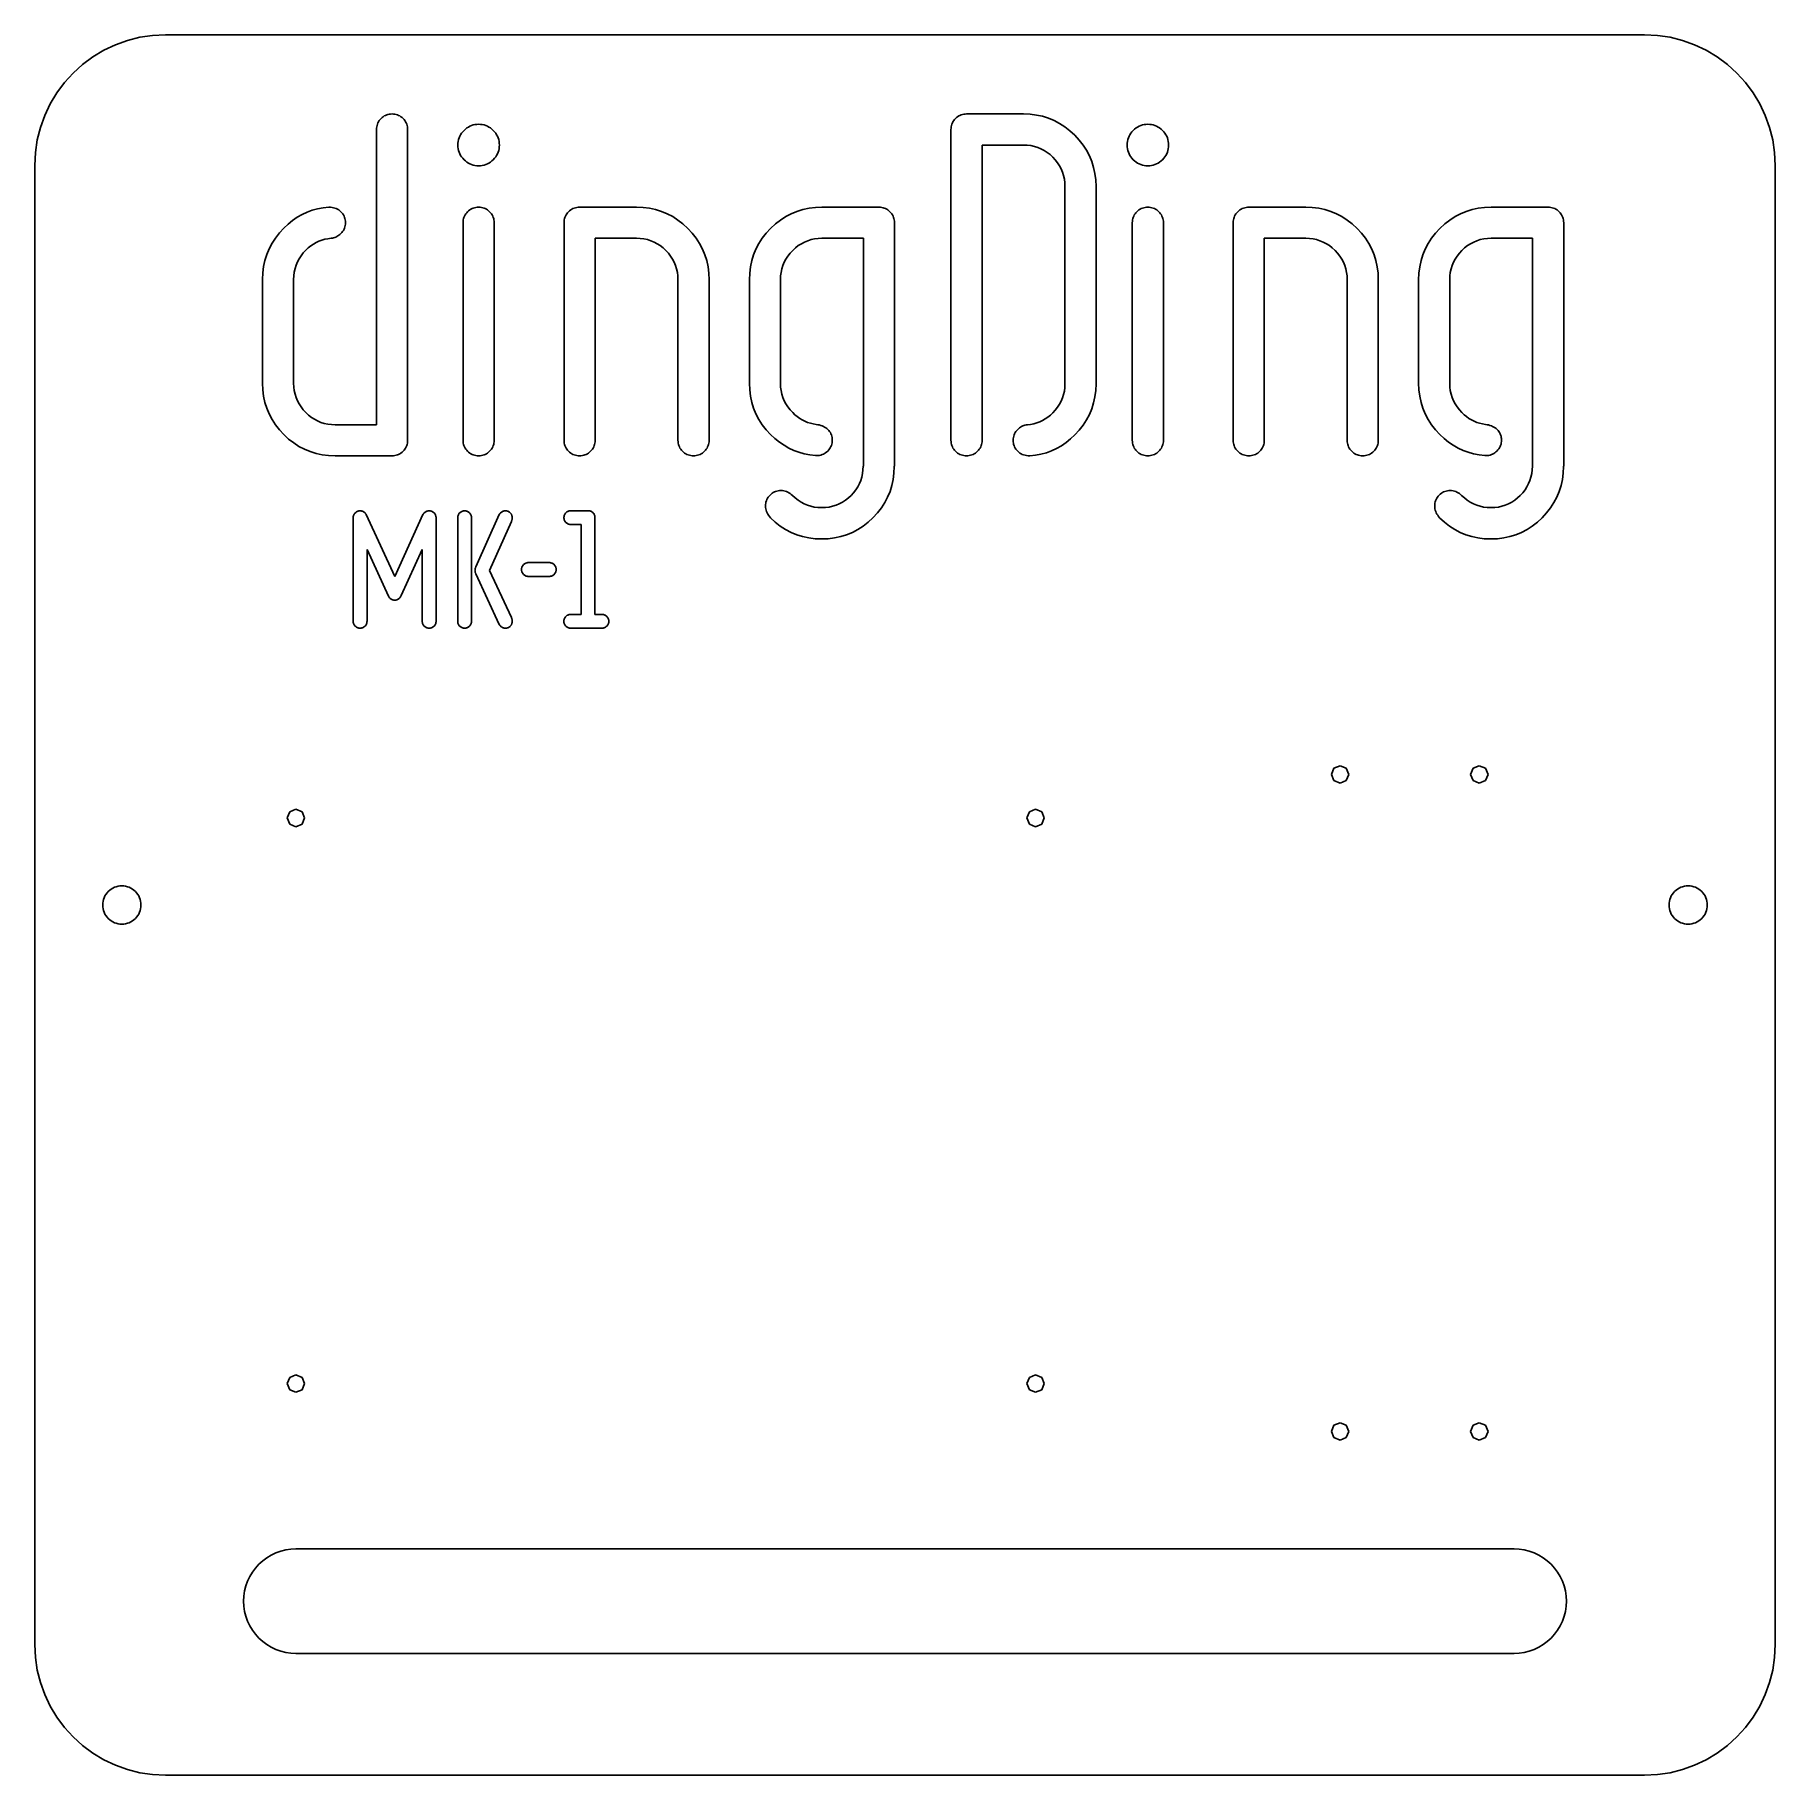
# Model space of a CAD drawing. Header units: metres. Extents: x 0 to 200, y -200 to 0.
import ezdxf

# ---------------------------------------------------------------- set-up
doc = ezdxf.new("R2010")
doc.units = ezdxf.units.M

msp = doc.modelspace()

# ---------------------------------------------------------------- linework, layer by layer
for p, q in [((15, 0), (13.5297, -0.07222)), ((185, 0), (15, 0)), ((186.47, -0.07222), (185, 0)), ((7.92905, -1.77118), (6.66644, -2.52795)), ((9.25974, -1.1418), (7.92905, -1.77118)), ((10.6457, -0.64589), (9.25974, -1.1418)), ((12.0736, -0.28821), (10.6457, -0.64589)), ((13.5297, -0.07222), (12.0736, -0.28821)), ((187.926, -0.28821), (186.47, -0.07222)), ((189.354, -0.64589), (187.926, -0.28821)), ((190.74, -1.1418), (189.354, -0.64589)), ((192.071, -1.77118), (190.74, -1.1418)), ((193.334, -2.52795), (192.071, -1.77118)), ((5.4841, -3.40483), (4.39339, -4.39339)), ((6.66644, -2.52795), (5.4841, -3.40483)), ((194.516, -3.40483), (193.334, -2.52795)), ((195.607, -4.39339), (194.516, -3.40483)), ((3.40483, -5.4841), (2.52795, -6.66644)), ((4.39339, -4.39339), (3.40483, -5.4841)), ((196.595, -5.4841), (195.607, -4.39339)), ((197.472, -6.66644), (196.595, -5.4841)), ((1.77118, -7.92905), (1.1418, -9.25974)), ((2.52795, -6.66644), (1.77118, -7.92905)), ((198.229, -7.92905), (197.472, -6.66644)), ((198.858, -9.25974), (198.229, -7.92905)), ((1.1418, -9.25974), (0.64589, -10.6457)), ((39.4297, -10.1235), (39.5005, -9.98846)), ((39.5005, -9.98846), (39.584, -9.85895)), ((39.584, -9.85895), (39.6805, -9.73494)), ((39.6805, -9.73494), (39.7898, -9.61646)), ((39.7898, -9.61646), (39.9083, -9.50716)), ((39.9083, -9.50716), (40.0323, -9.41071)), ((40.0323, -9.41071), (40.1618, -9.32712)), ((40.1618, -9.32712), (40.2969, -9.25639)), ((40.2969, -9.25639), (40.4374, -9.19853)), ((40.4374, -9.19853), (40.5835, -9.15352)), ((40.5835, -9.15352), (40.7351, -9.12138)), ((40.7351, -9.12138), (40.8923, -9.10208)), ((40.8923, -9.10208), (41.0549, -9.09566)), ((41.0549, -9.09566), (41.2175, -9.10208)), ((41.2175, -9.10208), (41.3745, -9.12138)), ((41.3745, -9.12138), (41.5261, -9.15352)), ((41.5261, -9.15352), (41.6721, -9.19853)), ((41.6721, -9.19853), (41.8127, -9.25639)), ((41.8127, -9.25639), (41.9477, -9.32712)), ((41.9477, -9.32712), (42.0772, -9.41071)), ((42.0772, -9.41071), (42.2012, -9.50716)), ((42.2012, -9.50716), (42.3197, -9.61646)), ((42.3197, -9.61646), (42.429, -9.73494)), ((42.429, -9.73494), (42.5255, -9.85895)), ((42.5255, -9.85895), (42.609, -9.98846)), ((42.609, -9.98846), (42.6798, -10.1235)), ((105.446, -10.1235), (105.516, -9.98846)), ((105.516, -9.98846), (105.6, -9.85895)), ((105.6, -9.85895), (105.697, -9.73494)), ((105.697, -9.73494), (105.806, -9.61646)), ((105.806, -9.61646), (105.924, -9.50716)), ((105.924, -9.50716), (106.048, -9.41071)), ((106.048, -9.41071), (106.178, -9.32712)), ((106.178, -9.32712), (106.313, -9.25639)), ((106.313, -9.25639), (106.453, -9.19853)), ((106.453, -9.19853), (106.599, -9.15352)), ((106.599, -9.15352), (106.751, -9.12138)), ((106.751, -9.12138), (106.908, -9.10208)), ((106.908, -9.10208), (107.071, -9.09566)), ((107.071, -9.09566), (113.618, -9.09566)), ((113.618, -9.09566), (114.373, -9.12579)), ((114.373, -9.12579), (115.103, -9.21617)), ((115.103, -9.21617), (115.808, -9.36682)), ((115.808, -9.36682), (116.487, -9.57773)), ((116.487, -9.57773), (117.142, -9.84889)), ((117.142, -9.84889), (117.772, -10.1803)), ((199.354, -10.6457), (198.858, -9.25974)), ((0.64589, -10.6457), (0.28821, -12.0736)), ((39.269, -10.8812), (39.2754, -10.7187)), ((39.269, -44.8097), (39.269, -10.8812)), ((39.2754, -10.7187), (39.2947, -10.5616)), ((39.2947, -10.5616), (39.3269, -10.41)), ((39.3269, -10.41), (39.3719, -10.264)), ((39.3719, -10.264), (39.4297, -10.1235)), ((42.6798, -10.1235), (42.7376, -10.264)), ((42.7376, -10.264), (42.7826, -10.41)), ((42.7826, -10.41), (42.8148, -10.5616)), ((42.8148, -10.5616), (42.8341, -10.7187)), ((42.8341, -10.7187), (42.8405, -10.8812)), ((42.8405, -10.8812), (42.8405, -46.5956)), ((48.7004, -12.0436), (48.7608, -11.8499)), ((48.7608, -11.8499), (48.8385, -11.6631)), ((48.8385, -11.6631), (48.9335, -11.4832)), ((48.9335, -11.4832), (49.0457, -11.3104)), ((49.0457, -11.3104), (49.1752, -11.1445)), ((49.1752, -11.1445), (49.322, -10.9856)), ((49.322, -10.9856), (49.4809, -10.8388)), ((49.4809, -10.8388), (49.6467, -10.7093)), ((49.6467, -10.7093), (49.8196, -10.597)), ((49.8196, -10.597), (49.9995, -10.502)), ((49.9995, -10.502), (50.1863, -10.4242)), ((50.1863, -10.4242), (50.3801, -10.3638)), ((50.3801, -10.3638), (50.5809, -10.3206)), ((50.5809, -10.3206), (50.7887, -10.2947)), ((50.7887, -10.2947), (51.0035, -10.286)), ((51.0035, -10.286), (51.2182, -10.2947)), ((51.2182, -10.2947), (51.426, -10.3206)), ((51.426, -10.3206), (51.6268, -10.3638)), ((51.6268, -10.3638), (51.8206, -10.4242)), ((51.8206, -10.4242), (52.0075, -10.502)), ((52.0075, -10.502), (52.1873, -10.597)), ((52.1873, -10.597), (52.3602, -10.7093)), ((52.3602, -10.7093), (52.5261, -10.8388)), ((52.5261, -10.8388), (52.685, -10.9856)), ((52.685, -10.9856), (52.8318, -11.1445)), ((52.8318, -11.1445), (52.9613, -11.3104)), ((52.9613, -11.3104), (53.0736, -11.4832)), ((53.0736, -11.4832), (53.1686, -11.6631)), ((53.1686, -11.6631), (53.2464, -11.8499)), ((53.2464, -11.8499), (53.3068, -12.0436)), ((105.285, -10.8812), (105.291, -10.7187)), ((105.285, -46.5956), (105.285, -10.8812)), ((105.291, -10.7187), (105.311, -10.5616)), ((105.311, -10.5616), (105.343, -10.41)), ((105.343, -10.41), (105.388, -10.264)), ((105.388, -10.264), (105.446, -10.1235)), ((117.772, -10.1803), (118.377, -10.572)), ((118.377, -10.572), (118.956, -11.0239)), ((118.956, -11.0239), (119.511, -11.5361)), ((119.511, -11.5361), (120.024, -12.0909)), ((125.605, -12.0436), (125.665, -11.8499)), ((125.665, -11.8499), (125.743, -11.6631)), ((125.743, -11.6631), (125.838, -11.4832)), ((125.838, -11.4832), (125.95, -11.3104)), ((125.95, -11.3104), (126.08, -11.1445)), ((126.08, -11.1445), (126.226, -10.9856)), ((126.226, -10.9856), (126.385, -10.8388)), ((126.385, -10.8388), (126.551, -10.7093)), ((126.551, -10.7093), (126.724, -10.597)), ((126.724, -10.597), (126.904, -10.502)), ((126.904, -10.502), (127.091, -10.4242)), ((127.091, -10.4242), (127.284, -10.3638)), ((127.284, -10.3638), (127.485, -10.3206)), ((127.485, -10.3206), (127.693, -10.2947)), ((127.693, -10.2947), (127.908, -10.286)), ((127.908, -10.286), (128.123, -10.2947)), ((128.123, -10.2947), (128.33, -10.3206)), ((128.33, -10.3206), (128.531, -10.3638)), ((128.531, -10.3638), (128.725, -10.4242)), ((128.725, -10.4242), (128.912, -10.502)), ((128.912, -10.502), (129.092, -10.597)), ((129.092, -10.597), (129.265, -10.7093)), ((129.265, -10.7093), (129.43, -10.8388)), ((129.43, -10.8388), (129.589, -10.9856)), ((129.589, -10.9856), (129.736, -11.1445)), ((129.736, -11.1445), (129.866, -11.3104)), ((129.866, -11.3104), (129.978, -11.4832)), ((129.978, -11.4832), (130.073, -11.6631)), ((130.073, -11.6631), (130.151, -11.8499)), ((130.151, -11.8499), (130.211, -12.0436)), ((199.712, -12.0736), (199.354, -10.6457)), ((0.07222, -13.5297), (0, -15)), ((0.28821, -12.0736), (0.07222, -13.5297)), ((48.6227, -12.6668), (48.6313, -12.4521)), ((48.6313, -12.8816), (48.6227, -12.6668)), ((48.6313, -12.4521), (48.6572, -12.2444)), ((48.6572, -13.0894), (48.6313, -12.8816)), ((48.6572, -12.2444), (48.7004, -12.0436)), ((48.7004, -13.2902), (48.6572, -13.0894)), ((48.7608, -13.4841), (48.7004, -13.2902)), ((48.8385, -13.671), (48.7608, -13.4841)), ((48.9335, -13.8508), (48.8385, -13.671)), ((49.0457, -14.0238), (48.9335, -13.8508)), ((53.0736, -13.8508), (52.9613, -14.0238)), ((53.1686, -13.671), (53.0736, -13.8508)), ((53.2464, -13.4841), (53.1686, -13.671)), ((53.3068, -13.2902), (53.2464, -13.4841)), ((53.3068, -12.0436), (53.35, -12.2444)), ((53.35, -13.0894), (53.3068, -13.2902)), ((53.35, -12.2444), (53.3759, -12.4521)), ((53.3759, -12.8816), (53.35, -13.0894)), ((53.3759, -12.4521), (53.3846, -12.6668)), ((53.3846, -12.6668), (53.3759, -12.8816)), ((113.618, -12.6668), (108.857, -12.6668)), ((108.857, -12.6668), (108.857, -46.5956)), ((114.048, -12.6841), (113.618, -12.6668)), ((114.463, -12.7359), (114.048, -12.6841)), ((114.865, -12.8223), (114.463, -12.7359)), ((115.253, -12.9432), (114.865, -12.8223)), ((115.626, -13.0986), (115.253, -12.9432)), ((115.986, -13.2886), (115.626, -13.0986)), ((116.332, -13.5131), (115.986, -13.2886)), ((116.664, -13.7721), (116.332, -13.5131)), ((116.981, -14.0657), (116.664, -13.7721)), ((120.024, -12.0909), (120.475, -12.6707)), ((120.475, -12.6707), (120.867, -13.2754)), ((120.867, -13.2754), (121.199, -13.9052)), ((121.199, -13.9052), (121.47, -14.5599)), ((125.527, -12.6668), (125.536, -12.4521)), ((125.536, -12.8816), (125.527, -12.6668)), ((125.536, -12.4521), (125.562, -12.2444)), ((125.562, -13.0894), (125.536, -12.8816)), ((125.562, -12.2444), (125.605, -12.0436)), ((125.605, -13.2902), (125.562, -13.0894)), ((125.665, -13.4841), (125.605, -13.2902)), ((125.743, -13.671), (125.665, -13.4841)), ((125.838, -13.8508), (125.743, -13.671)), ((125.95, -14.0238), (125.838, -13.8508)), ((129.978, -13.8508), (129.866, -14.0238)), ((130.073, -13.671), (129.978, -13.8508)), ((130.151, -13.4841), (130.073, -13.671)), ((130.211, -13.2902), (130.151, -13.4841)), ((130.211, -12.0436), (130.254, -12.2444)), ((130.254, -13.0894), (130.211, -13.2902)), ((130.254, -12.2444), (130.28, -12.4521)), ((130.28, -12.8816), (130.254, -13.0894)), ((130.28, -12.4521), (130.289, -12.6668)), ((130.289, -12.6668), (130.28, -12.8816)), ((199.928, -13.5297), (199.712, -12.0736)), ((200, -15), (199.928, -13.5297)), ((0, -15), (0, -185)), ((49.1752, -14.1897), (49.0457, -14.0238)), ((49.322, -14.3486), (49.1752, -14.1897)), ((49.4809, -14.4954), (49.322, -14.3486)), ((49.6467, -14.6249), (49.4809, -14.4954)), ((49.8196, -14.7371), (49.6467, -14.6249)), ((49.9995, -14.8321), (49.8196, -14.7371)), ((50.1863, -14.9098), (49.9995, -14.8321)), ((50.3801, -14.9702), (50.1863, -14.9098)), ((50.5809, -15.0134), (50.3801, -14.9702)), ((50.7887, -15.0393), (50.5809, -15.0134)), ((51.0035, -15.0479), (50.7887, -15.0393)), ((51.2182, -15.0393), (51.0035, -15.0479)), ((51.426, -15.0134), (51.2182, -15.0393)), ((51.6268, -14.9702), (51.426, -15.0134)), ((51.8206, -14.9098), (51.6268, -14.9702)), ((52.0075, -14.8321), (51.8206, -14.9098)), ((52.1873, -14.7371), (52.0075, -14.8321)), ((52.3602, -14.6249), (52.1873, -14.7371)), ((52.5261, -14.4954), (52.3602, -14.6249)), ((52.685, -14.3486), (52.5261, -14.4954)), ((52.8318, -14.1897), (52.685, -14.3486)), ((52.9613, -14.0238), (52.8318, -14.1897)), ((117.275, -14.3836), (116.981, -14.0657)), ((117.534, -14.7154), (117.275, -14.3836)), ((117.759, -15.0611), (117.534, -14.7154)), ((117.949, -15.4209), (117.759, -15.0611)), ((118.104, -15.7945), (117.949, -15.4209)), ((118.225, -16.1821), (118.104, -15.7945)), ((121.47, -14.5599), (121.681, -15.2396)), ((121.681, -15.2396), (121.831, -15.9443)), ((121.831, -15.9443), (121.922, -16.674)), ((126.08, -14.1897), (125.95, -14.0238)), ((126.226, -14.3486), (126.08, -14.1897)), ((126.385, -14.4954), (126.226, -14.3486)), ((126.551, -14.6249), (126.385, -14.4954)), ((126.724, -14.7371), (126.551, -14.6249)), ((126.904, -14.8321), (126.724, -14.7371)), ((127.091, -14.9098), (126.904, -14.8321)), ((127.284, -14.9702), (127.091, -14.9098)), ((127.485, -15.0134), (127.284, -14.9702)), ((127.693, -15.0393), (127.485, -15.0134)), ((127.908, -15.0479), (127.693, -15.0393)), ((128.123, -15.0393), (127.908, -15.0479)), ((128.33, -15.0134), (128.123, -15.0393)), ((128.531, -14.9702), (128.33, -15.0134)), ((128.725, -14.9098), (128.531, -14.9702)), ((128.912, -14.8321), (128.725, -14.9098)), ((129.092, -14.7371), (128.912, -14.8321)), ((129.265, -14.6249), (129.092, -14.7371)), ((129.43, -14.4954), (129.265, -14.6249)), ((129.589, -14.3486), (129.43, -14.4954)), ((129.736, -14.1897), (129.589, -14.3486)), ((129.866, -14.0238), (129.736, -14.1897)), ((200, -185), (200, -15)), ((118.311, -16.5837), (118.225, -16.1821)), ((118.363, -16.9993), (118.311, -16.5837)), ((118.38, -17.4287), (118.363, -16.9993)), ((118.38, -40.1075), (118.38, -17.4287)), ((121.922, -16.674), (121.952, -17.4287)), ((121.952, -17.4287), (121.952, -40.1075)), ((32.498, -20.0009), (33.1351, -19.8807)), ((33.1351, -19.8807), (33.7928, -19.8098)), ((33.7928, -19.8098), (33.9804, -19.8163)), ((33.9804, -19.8163), (34.1595, -19.8356)), ((34.1595, -19.8356), (34.3302, -19.8677)), ((34.3302, -19.8677), (34.4924, -19.9127)), ((34.4924, -19.9127), (34.6461, -19.9706)), ((34.6461, -19.9706), (34.7915, -20.0413)), ((50.1104, -20.0413), (50.2454, -19.9706)), ((50.2454, -19.9706), (50.3859, -19.9127)), ((50.3859, -19.9127), (50.532, -19.8677)), ((50.532, -19.8677), (50.6835, -19.8356)), ((50.6835, -19.8356), (50.8406, -19.8163)), ((50.8406, -19.8163), (51.0032, -19.8098)), ((51.0032, -19.8098), (51.1658, -19.8163)), ((51.1658, -19.8163), (51.3229, -19.8356)), ((51.3229, -19.8356), (51.4745, -19.8677)), ((51.4745, -19.8677), (51.6206, -19.9127)), ((51.6206, -19.9127), (51.7612, -19.9706)), ((51.7612, -19.9706), (51.8962, -20.0413)), ((61.7093, -20.0413), (61.8443, -19.9706)), ((61.8443, -19.9706), (61.9849, -19.9127)), ((61.9849, -19.9127), (62.1309, -19.8677)), ((62.1309, -19.8677), (62.2825, -19.8356)), ((62.2825, -19.8356), (62.4395, -19.8163)), ((62.4395, -19.8163), (62.6021, -19.8098)), ((62.6021, -19.8098), (69.1499, -19.8098)), ((69.1499, -19.8098), (69.9046, -19.84)), ((69.9046, -19.84), (70.6343, -19.9304)), ((70.6343, -19.9304), (71.3391, -20.081)), ((88.2663, -20.081), (88.971, -19.9304)), ((88.971, -19.9304), (89.7008, -19.84)), ((89.7008, -19.84), (90.4555, -19.8098)), ((90.4555, -19.8098), (97.003, -19.8098)), ((97.003, -19.8098), (97.1655, -19.8163)), ((97.1655, -19.8163), (97.3226, -19.8356)), ((97.3226, -19.8356), (97.4742, -19.8677)), ((97.4742, -19.8677), (97.6202, -19.9127)), ((97.6202, -19.9127), (97.7607, -19.9706)), ((97.7607, -19.9706), (97.8958, -20.0413)), ((127.015, -20.0413), (127.15, -19.9706)), ((127.15, -19.9706), (127.29, -19.9127)), ((127.29, -19.9127), (127.436, -19.8677)), ((127.436, -19.8677), (127.588, -19.8356)), ((127.588, -19.8356), (127.745, -19.8163)), ((127.745, -19.8163), (127.908, -19.8098)), ((127.908, -19.8098), (128.07, -19.8163)), ((128.07, -19.8163), (128.227, -19.8356)), ((128.227, -19.8356), (128.379, -19.8677)), ((128.379, -19.8677), (128.525, -19.9127)), ((128.525, -19.9127), (128.666, -19.9706)), ((128.666, -19.9706), (128.801, -20.0413)), ((138.614, -20.0413), (138.749, -19.9706)), ((138.749, -19.9706), (138.889, -19.9127)), ((138.889, -19.9127), (139.035, -19.8677)), ((139.035, -19.8677), (139.187, -19.8356)), ((139.187, -19.8356), (139.344, -19.8163)), ((139.344, -19.8163), (139.506, -19.8098)), ((139.506, -19.8098), (146.054, -19.8098)), ((146.054, -19.8098), (146.809, -19.84)), ((146.809, -19.84), (147.539, -19.9304)), ((147.539, -19.9304), (148.243, -20.081)), ((165.171, -20.081), (165.875, -19.9304)), ((165.875, -19.9304), (166.605, -19.84)), ((166.605, -19.84), (167.36, -19.8098)), ((167.36, -19.8098), (173.907, -19.8098)), ((173.907, -19.8098), (174.07, -19.8163)), ((174.07, -19.8163), (174.227, -19.8356)), ((174.227, -19.8356), (174.379, -19.8677)), ((174.379, -19.8677), (174.525, -19.9127)), ((174.525, -19.9127), (174.665, -19.9706)), ((174.665, -19.9706), (174.8, -20.0413)), ((28.6142, -22.2206), (29.1073, -21.7558)), ((29.1073, -21.7558), (29.621, -21.3402)), ((29.621, -21.3402), (30.1552, -20.9738)), ((30.1552, -20.9738), (30.71, -20.6567)), ((30.71, -20.6567), (31.2854, -20.3889)), ((31.2854, -20.3889), (31.8814, -20.1702)), ((31.8814, -20.1702), (32.498, -20.0009)), ((34.7915, -20.0413), (34.9283, -20.1249)), ((34.9283, -20.1249), (35.0567, -20.2213)), ((35.0567, -20.2213), (35.1767, -20.3306)), ((35.1767, -20.3306), (35.286, -20.4491)), ((35.286, -20.4491), (35.3824, -20.5731)), ((35.3824, -20.5731), (35.466, -20.7026)), ((35.466, -20.7026), (35.5368, -20.8377)), ((35.5368, -20.8377), (35.5946, -20.9782)), ((35.5946, -20.9782), (35.6396, -21.1242)), ((35.6711, -21.9144), (35.638, -22.065)), ((35.6396, -21.1242), (35.6718, -21.2758)), ((35.6909, -21.7578), (35.6711, -21.9144)), ((35.6718, -21.2758), (35.6911, -21.4329)), ((35.6975, -21.5954), (35.6909, -21.7578)), ((35.6911, -21.4329), (35.6975, -21.5954)), ((49.2176, -21.5954), (49.224, -21.4329)), ((49.2176, -46.5956), (49.2176, -21.5954)), ((49.224, -21.4329), (49.2433, -21.2758)), ((49.2433, -21.2758), (49.2754, -21.1242)), ((49.2754, -21.1242), (49.3204, -20.9782)), ((49.3204, -20.9782), (49.3783, -20.8377)), ((49.3783, -20.8377), (49.449, -20.7026)), ((49.449, -20.7026), (49.5326, -20.5731)), ((49.5326, -20.5731), (49.6291, -20.4491)), ((49.6291, -20.4491), (49.7384, -20.3306)), ((49.7384, -20.3306), (49.8569, -20.2213)), ((49.8569, -20.2213), (49.9809, -20.1249)), ((49.9809, -20.1249), (50.1104, -20.0413)), ((51.8962, -20.0413), (52.0258, -20.1249)), ((52.0258, -20.1249), (52.1498, -20.2213)), ((52.1498, -20.2213), (52.2683, -20.3306)), ((52.2683, -20.3306), (52.3776, -20.4491)), ((52.3776, -20.4491), (52.474, -20.5731)), ((52.474, -20.5731), (52.5576, -20.7026)), ((52.5576, -20.7026), (52.6283, -20.8377)), ((52.6283, -20.8377), (52.6862, -20.9782)), ((52.6862, -20.9782), (52.7312, -21.1242)), ((52.7312, -21.1242), (52.7634, -21.2758)), ((52.7634, -21.2758), (52.7826, -21.4329)), ((52.7826, -21.4329), (52.7891, -21.5954)), ((52.7891, -21.5954), (52.7891, -46.5956)), ((60.8165, -21.5954), (60.8229, -21.4329)), ((60.8165, -46.5956), (60.8165, -21.5954)), ((60.8229, -21.4329), (60.8422, -21.2758)), ((60.8422, -21.2758), (60.8744, -21.1242)), ((60.8744, -21.1242), (60.9194, -20.9782)), ((60.9194, -20.9782), (60.9772, -20.8377)), ((60.9772, -20.8377), (61.048, -20.7026)), ((61.048, -20.7026), (61.1316, -20.5731)), ((61.1316, -20.5731), (61.228, -20.4491)), ((61.228, -20.4491), (61.3373, -20.3306)), ((61.3373, -20.3306), (61.4558, -20.2213)), ((61.4558, -20.2213), (61.5798, -20.1249)), ((61.5798, -20.1249), (61.7093, -20.0413)), ((71.3391, -20.081), (72.0188, -20.2919)), ((72.0188, -20.2919), (72.6736, -20.5631)), ((72.6736, -20.5631), (73.3034, -20.8945)), ((73.3034, -20.8945), (73.9082, -21.2862)), ((73.9082, -21.2862), (74.488, -21.7381)), ((74.488, -21.7381), (75.0428, -22.2503)), ((84.5626, -22.2503), (85.1174, -21.7381)), ((85.1174, -21.7381), (85.6972, -21.2862)), ((85.6972, -21.2862), (86.302, -20.8945)), ((86.302, -20.8945), (86.9318, -20.5631)), ((86.9318, -20.5631), (87.5865, -20.2919)), ((87.5865, -20.2919), (88.2663, -20.081)), ((97.8958, -20.0413), (98.0253, -20.1249)), ((98.0253, -20.1249), (98.1493, -20.2213)), ((98.1493, -20.2213), (98.2678, -20.3306)), ((98.2678, -20.3306), (98.3771, -20.4491)), ((98.3771, -20.4491), (98.4735, -20.5731)), ((98.4735, -20.5731), (98.5571, -20.7026)), ((98.5571, -20.7026), (98.6278, -20.8377)), ((98.6278, -20.8377), (98.6857, -20.9782)), ((98.6857, -20.9782), (98.7307, -21.1242)), ((98.7307, -21.1242), (98.7628, -21.2758)), ((98.7628, -21.2758), (98.7821, -21.4329)), ((98.7821, -21.4329), (98.7886, -21.5954)), ((98.7886, -21.5954), (98.7886, -49.5716)), ((126.122, -21.5954), (126.128, -21.4329)), ((126.122, -46.5956), (126.122, -21.5954)), ((126.128, -21.4329), (126.148, -21.2758)), ((126.148, -21.2758), (126.18, -21.1242)), ((126.18, -21.1242), (126.225, -20.9782)), ((126.225, -20.9782), (126.283, -20.8377)), ((126.283, -20.8377), (126.353, -20.7026)), ((126.353, -20.7026), (126.437, -20.5731)), ((126.437, -20.5731), (126.533, -20.4491)), ((126.533, -20.4491), (126.643, -20.3306)), ((126.643, -20.3306), (126.761, -20.2213)), ((126.761, -20.2213), (126.885, -20.1249)), ((126.885, -20.1249), (127.015, -20.0413)), ((128.801, -20.0413), (128.93, -20.1249)), ((128.93, -20.1249), (129.054, -20.2213)), ((129.054, -20.2213), (129.173, -20.3306)), ((129.173, -20.3306), (129.282, -20.4491)), ((129.282, -20.4491), (129.378, -20.5731)), ((129.378, -20.5731), (129.462, -20.7026)), ((129.462, -20.7026), (129.533, -20.8377)), ((129.533, -20.8377), (129.591, -20.9782)), ((129.591, -20.9782), (129.636, -21.1242)), ((129.636, -21.1242), (129.668, -21.2758)), ((129.668, -21.2758), (129.687, -21.4329)), ((129.687, -21.4329), (129.693, -21.5954)), ((129.693, -21.5954), (129.693, -46.5956)), ((137.721, -21.5954), (137.727, -21.4329)), ((137.721, -46.5956), (137.721, -21.5954)), ((137.727, -21.4329), (137.747, -21.2758)), ((137.747, -21.2758), (137.779, -21.1242)), ((137.779, -21.1242), (137.824, -20.9782)), ((137.824, -20.9782), (137.882, -20.8377)), ((137.882, -20.8377), (137.952, -20.7026)), ((137.952, -20.7026), (138.036, -20.5731)), ((138.036, -20.5731), (138.132, -20.4491)), ((138.132, -20.4491), (138.242, -20.3306)), ((138.242, -20.3306), (138.36, -20.2213)), ((138.36, -20.2213), (138.484, -20.1249)), ((138.484, -20.1249), (138.614, -20.0413)), ((148.243, -20.081), (148.923, -20.2919)), ((148.923, -20.2919), (149.578, -20.5631)), ((149.578, -20.5631), (150.208, -20.8945)), ((150.208, -20.8945), (150.813, -21.2862)), ((150.813, -21.2862), (151.392, -21.7381)), ((151.392, -21.7381), (151.947, -22.2503)), ((161.467, -22.2503), (162.022, -21.7381)), ((162.022, -21.7381), (162.602, -21.2862)), ((162.602, -21.2862), (163.206, -20.8945)), ((163.206, -20.8945), (163.836, -20.5631)), ((163.836, -20.5631), (164.491, -20.2919)), ((164.491, -20.2919), (165.171, -20.081)), ((174.8, -20.0413), (174.93, -20.1249)), ((174.93, -20.1249), (175.054, -20.2213)), ((175.054, -20.2213), (175.172, -20.3306)), ((175.172, -20.3306), (175.281, -20.4491)), ((175.281, -20.4491), (175.378, -20.5731)), ((175.378, -20.5731), (175.461, -20.7026)), ((175.461, -20.7026), (175.532, -20.8377)), ((175.532, -20.8377), (175.59, -20.9782)), ((175.59, -20.9782), (175.635, -21.1242)), ((175.635, -21.1242), (175.667, -21.2758)), ((175.667, -21.2758), (175.687, -21.4329)), ((175.687, -21.4329), (175.693, -21.5954)), ((175.693, -21.5954), (175.693, -49.5716)), ((26.9269, -24.5896), (27.2584, -23.9599)), ((27.2584, -23.9599), (27.6501, -23.3552)), ((27.6501, -23.3552), (28.102, -22.7754)), ((28.102, -22.7754), (28.6142, -22.2206)), ((32.3227, -23.8773), (32.0104, -24.0559)), ((32.6468, -23.7252), (32.3227, -23.8773)), ((32.9826, -23.5996), (32.6468, -23.7252)), ((33.3302, -23.5004), (32.9826, -23.5996)), ((33.6896, -23.4276), (33.3302, -23.5004)), ((34.0607, -23.3813), (33.6896, -23.4276)), ((34.2037, -23.3629), (34.0607, -23.3813)), ((34.3415, -23.3342), (34.2037, -23.3629)), ((34.4741, -23.2953), (34.3415, -23.3342)), ((34.6016, -23.246), (34.4741, -23.2953)), ((34.724, -23.1865), (34.6016, -23.246)), ((34.8412, -23.1167), (34.724, -23.1865)), ((34.9533, -23.0366), (34.8412, -23.1167)), ((35.0602, -22.9462), (34.9533, -23.0366)), ((35.162, -22.8455), (35.0602, -22.9462)), ((35.2744, -22.7301), (35.162, -22.8455)), ((35.3736, -22.6089), (35.2744, -22.7301)), ((35.4595, -22.4817), (35.3736, -22.6089)), ((35.5322, -22.3487), (35.4595, -22.4817)), ((35.5917, -22.2098), (35.5322, -22.3487)), ((35.638, -22.065), (35.5917, -22.2098)), ((69.1499, -23.3813), (64.388, -23.3813)), ((64.388, -23.3813), (64.388, -46.5956)), ((69.5794, -23.3986), (69.1499, -23.3813)), ((69.9949, -23.4504), (69.5794, -23.3986)), ((70.3965, -23.5368), (69.9949, -23.4504)), ((70.7841, -23.6577), (70.3965, -23.5368)), ((71.1578, -23.8131), (70.7841, -23.6577)), ((71.5175, -24.0031), (71.1578, -23.8131)), ((75.0428, -22.2503), (75.555, -22.8052)), ((75.555, -22.8052), (76.007, -23.385)), ((76.007, -23.385), (76.3986, -23.9898)), ((76.3986, -23.9898), (76.7301, -24.6196)), ((82.8753, -24.6196), (83.2067, -23.9898)), ((83.2067, -23.9898), (83.5984, -23.385)), ((83.5984, -23.385), (84.0504, -22.8052)), ((84.0504, -22.8052), (84.5626, -22.2503)), ((88.4473, -23.8131), (88.0876, -24.0031)), ((88.821, -23.6577), (88.4473, -23.8131)), ((89.2087, -23.5368), (88.821, -23.6577)), ((89.6103, -23.4504), (89.2087, -23.5368)), ((90.0259, -23.3986), (89.6103, -23.4504)), ((90.4555, -23.3813), (90.0259, -23.3986)), ((95.2174, -23.3813), (90.4555, -23.3813)), ((95.2174, -49.5716), (95.2174, -23.3813)), ((146.054, -23.3813), (141.292, -23.3813)), ((141.292, -23.3813), (141.292, -46.5956)), ((146.484, -23.3986), (146.054, -23.3813)), ((146.899, -23.4504), (146.484, -23.3986)), ((147.301, -23.5368), (146.899, -23.4504)), ((147.688, -23.6577), (147.301, -23.5368)), ((148.062, -23.8131), (147.688, -23.6577)), ((148.422, -24.0031), (148.062, -23.8131)), ((151.947, -22.2503), (152.459, -22.8052)), ((152.459, -22.8052), (152.911, -23.385)), ((152.911, -23.385), (153.303, -23.9898)), ((153.303, -23.9898), (153.634, -24.6196)), ((159.78, -24.6196), (160.111, -23.9898)), ((160.111, -23.9898), (160.503, -23.385)), ((160.503, -23.385), (160.955, -22.8052)), ((160.955, -22.8052), (161.467, -22.2503)), ((165.352, -23.8131), (164.992, -24.0031)), ((165.725, -23.6577), (165.352, -23.8131)), ((166.113, -23.5368), (165.725, -23.6577)), ((166.515, -23.4504), (166.113, -23.5368)), ((166.93, -23.3986), (166.515, -23.4504)), ((167.36, -23.3813), (166.93, -23.3986)), ((172.122, -23.3813), (167.36, -23.3813)), ((172.122, -49.5716), (172.122, -23.3813)), ((26.2942, -26.6288), (26.4449, -25.9241)), ((26.4449, -25.9241), (26.6558, -25.2444)), ((26.6558, -25.2444), (26.9269, -24.5896)), ((30.3669, -25.7456), (30.177, -26.1053)), ((30.5914, -25.3999), (30.3669, -25.7456)), ((30.8505, -25.0681), (30.5914, -25.3999)), ((31.1441, -24.7502), (30.8505, -25.0681)), ((31.4211, -24.4923), (31.1441, -24.7502)), ((31.7099, -24.2609), (31.4211, -24.4923)), ((32.0104, -24.0559), (31.7099, -24.2609)), ((71.8633, -24.2276), (71.5175, -24.0031)), ((72.1951, -24.4866), (71.8633, -24.2276)), ((72.5129, -24.7802), (72.1951, -24.4866)), ((72.8065, -25.098), (72.5129, -24.7802)), ((73.0656, -25.4298), (72.8065, -25.098)), ((73.2901, -25.7755), (73.0656, -25.4298)), ((73.48, -26.1352), (73.2901, -25.7755)), ((76.7301, -24.6196), (77.0012, -25.2743)), ((77.0012, -25.2743), (77.2121, -25.9541)), ((77.2121, -25.9541), (77.3628, -26.6588)), ((82.2426, -26.6588), (82.3932, -25.9541)), ((82.3932, -25.9541), (82.6041, -25.2743)), ((82.6041, -25.2743), (82.8753, -24.6196)), ((86.3152, -25.7755), (86.1252, -26.1352)), ((86.5396, -25.4298), (86.3152, -25.7755)), ((86.7986, -25.098), (86.5396, -25.4298)), ((87.0922, -24.7802), (86.7986, -25.098)), ((87.41, -24.4866), (87.0922, -24.7802)), ((87.7418, -24.2276), (87.41, -24.4866)), ((88.0876, -24.0031), (87.7418, -24.2276)), ((148.768, -24.2276), (148.422, -24.0031)), ((149.099, -24.4866), (148.768, -24.2276)), ((149.417, -24.7802), (149.099, -24.4866)), ((149.711, -25.098), (149.417, -24.7802)), ((149.97, -25.4298), (149.711, -25.098)), ((150.194, -25.7755), (149.97, -25.4298)), ((150.384, -26.1352), (150.194, -25.7755)), ((153.634, -24.6196), (153.906, -25.2743)), ((153.906, -25.2743), (154.117, -25.9541)), ((154.117, -25.9541), (154.267, -26.6588)), ((159.147, -26.6588), (159.298, -25.9541)), ((159.298, -25.9541), (159.509, -25.2743)), ((159.509, -25.2743), (159.78, -24.6196)), ((163.22, -25.7755), (163.03, -26.1352)), ((163.444, -25.4298), (163.22, -25.7755)), ((163.703, -25.098), (163.444, -25.4298)), ((163.997, -24.7802), (163.703, -25.098)), ((164.314, -24.4866), (163.997, -24.7802)), ((164.646, -24.2276), (164.314, -24.4866)), ((164.992, -24.0031), (164.646, -24.2276)), ((26.1737, -28.1132), (26.2038, -27.3585)), ((26.2038, -27.3585), (26.2942, -26.6288)), ((29.7625, -27.6837), (29.7452, -28.1132)), ((29.8143, -27.2682), (29.7625, -27.6837)), ((29.9006, -26.8666), (29.8143, -27.2682)), ((30.0215, -26.479), (29.9006, -26.8666)), ((30.177, -26.1053), (30.0215, -26.479)), ((73.6355, -26.5089), (73.48, -26.1352)), ((73.7564, -26.8965), (73.6355, -26.5089)), ((73.8427, -27.2981), (73.7564, -26.8965)), ((73.8945, -27.7137), (73.8427, -27.2981)), ((73.9118, -28.1432), (73.8945, -27.7137)), ((77.3628, -26.6588), (77.4532, -27.3885)), ((77.4532, -27.3885), (77.4833, -28.1432)), ((82.1221, -28.1432), (82.1522, -27.3885)), ((82.1522, -27.3885), (82.2426, -26.6588)), ((85.7108, -27.7137), (85.6936, -28.1432)), ((85.7626, -27.2981), (85.7108, -27.7137)), ((85.849, -26.8965), (85.7626, -27.2981)), ((85.9698, -26.5089), (85.849, -26.8965)), ((86.1252, -26.1352), (85.9698, -26.5089)), ((150.54, -26.5089), (150.384, -26.1352)), ((150.661, -26.8965), (150.54, -26.5089)), ((150.747, -27.2981), (150.661, -26.8965)), ((150.799, -27.7137), (150.747, -27.2981)), ((150.816, -28.1432), (150.799, -27.7137)), ((154.267, -26.6588), (154.358, -27.3885)), ((154.358, -27.3885), (154.388, -28.1432)), ((159.026, -28.1432), (159.057, -27.3885)), ((159.057, -27.3885), (159.147, -26.6588)), ((162.615, -27.7137), (162.598, -28.1432)), ((162.667, -27.2981), (162.615, -27.7137)), ((162.753, -26.8965), (162.667, -27.2981)), ((162.874, -26.5089), (162.753, -26.8965)), ((163.03, -26.1352), (162.874, -26.5089)), ((26.1737, -40.0478), (26.1737, -28.1132)), ((29.7452, -28.1132), (29.7452, -40.0478)), ((73.9118, -46.5956), (73.9118, -28.1432)), ((77.4833, -28.1432), (77.4833, -46.5956)), ((82.1221, -40.0478), (82.1221, -28.1432)), ((85.6936, -28.1432), (85.6936, -40.0478)), ((150.816, -46.5956), (150.816, -28.1432)), ((154.388, -28.1432), (154.388, -46.5956)), ((159.026, -40.0478), (159.026, -28.1432)), ((162.598, -28.1432), (162.598, -40.0478)), ((26.2038, -40.8026), (26.1737, -40.0478)), ((26.2942, -41.5323), (26.2038, -40.8026)), ((26.4449, -42.237), (26.2942, -41.5323)), ((29.7452, -40.0478), (29.7625, -40.4774)), ((29.7625, -40.4774), (29.8143, -40.893)), ((29.8143, -40.893), (29.9006, -41.2946)), ((29.9006, -41.2946), (30.0215, -41.6823)), ((30.0215, -41.6823), (30.177, -42.056)), ((82.1522, -40.8026), (82.1221, -40.0478)), ((82.2426, -41.5323), (82.1522, -40.8026)), ((82.3932, -42.237), (82.2426, -41.5323)), ((85.6936, -40.0478), (85.7108, -40.4774)), ((85.7108, -40.4774), (85.7626, -40.893)), ((85.7626, -40.893), (85.849, -41.2946)), ((85.849, -41.2946), (85.9698, -41.6823)), ((85.9698, -41.6823), (86.1252, -42.056)), ((117.949, -42.1063), (118.104, -41.7359)), ((118.104, -41.7359), (118.225, -41.3508)), ((118.225, -41.3508), (118.311, -40.9511)), ((118.311, -40.9511), (118.363, -40.5367)), ((118.363, -40.5367), (118.38, -40.1075)), ((121.831, -41.5905), (121.681, -42.2934)), ((121.922, -40.8619), (121.831, -41.5905)), ((121.952, -40.1075), (121.922, -40.8619)), ((159.057, -40.8026), (159.026, -40.0478)), ((159.147, -41.5323), (159.057, -40.8026)), ((159.298, -42.237), (159.147, -41.5323)), ((162.598, -40.0478), (162.615, -40.4774)), ((162.615, -40.4774), (162.667, -40.893)), ((162.667, -40.893), (162.753, -41.2946)), ((162.753, -41.2946), (162.874, -41.6823)), ((162.874, -41.6823), (163.03, -42.056)), ((26.6558, -42.9168), (26.4449, -42.237)), ((26.9269, -43.5715), (26.6558, -42.9168)), ((27.2584, -44.2013), (26.9269, -43.5715)), ((30.177, -42.056), (30.3669, -42.4157)), ((30.3669, -42.4157), (30.5914, -42.7615)), ((30.5914, -42.7615), (30.8505, -43.0933)), ((30.8505, -43.0933), (31.1441, -43.4111)), ((31.1441, -43.4111), (31.4619, -43.7047)), ((31.4619, -43.7047), (31.7937, -43.9637)), ((31.7937, -43.9637), (32.1395, -44.1881)), ((82.6041, -42.9168), (82.3932, -42.237)), ((82.8753, -43.5715), (82.6041, -42.9168)), ((83.2067, -44.2013), (82.8753, -43.5715)), ((86.1252, -42.056), (86.3152, -42.4157)), ((86.3152, -42.4157), (86.5396, -42.7615)), ((86.5396, -42.7615), (86.7986, -43.0933)), ((86.7986, -43.0933), (87.0922, -43.4111)), ((87.0922, -43.4111), (87.3549, -43.6573)), ((87.3549, -43.6573), (87.6271, -43.88)), ((87.6271, -43.88), (87.909, -44.0791)), ((116.115, -44.1352), (116.416, -43.9302)), ((116.416, -43.9302), (116.704, -43.6987)), ((116.704, -43.6987), (116.981, -43.4408)), ((116.981, -43.4408), (117.275, -43.1292)), ((117.275, -43.1292), (117.534, -42.8029)), ((117.534, -42.8029), (117.759, -42.4619)), ((117.759, -42.4619), (117.949, -42.1063)), ((121.199, -43.622), (120.867, -44.2477)), ((121.47, -42.9705), (121.199, -43.622)), ((121.681, -42.2934), (121.47, -42.9705)), ((159.509, -42.9168), (159.298, -42.237)), ((159.78, -43.5715), (159.509, -42.9168)), ((160.111, -44.2013), (159.78, -43.5715)), ((163.03, -42.056), (163.22, -42.4157)), ((163.22, -42.4157), (163.444, -42.7615)), ((163.444, -42.7615), (163.703, -43.0933)), ((163.703, -43.0933), (163.997, -43.4111)), ((163.997, -43.4111), (164.259, -43.6573)), ((164.259, -43.6573), (164.532, -43.88)), ((164.532, -43.88), (164.813, -44.0791)), ((27.6501, -44.8061), (27.2584, -44.2013)), ((28.102, -45.3859), (27.6501, -44.8061)), ((28.6142, -45.9407), (28.102, -45.3859)), ((29.169, -46.4529), (28.6142, -45.9407)), ((32.1395, -44.1881), (32.4992, -44.3781)), ((32.4992, -44.3781), (32.8729, -44.5335)), ((32.8729, -44.5335), (33.2605, -44.6543)), ((33.2605, -44.6543), (33.6621, -44.7407)), ((33.6621, -44.7407), (34.0776, -44.7925)), ((34.0776, -44.7925), (34.5071, -44.8097)), ((34.5071, -44.8097), (39.269, -44.8097)), ((83.5984, -44.8061), (83.2067, -44.2013)), ((84.0504, -45.3859), (83.5984, -44.8061)), ((84.5626, -45.9407), (84.0504, -45.3859)), ((85.0553, -46.3997), (84.5626, -45.9407)), ((87.909, -44.0791), (88.2003, -44.2547)), ((88.2003, -44.2547), (88.5013, -44.4068)), ((88.5013, -44.4068), (88.8118, -44.5354)), ((88.8118, -44.5354), (89.1318, -44.6405)), ((89.1318, -44.6405), (89.4614, -44.722)), ((89.4614, -44.722), (89.8006, -44.78)), ((89.8006, -44.78), (89.9817, -44.8049)), ((89.9817, -44.8049), (90.1548, -44.8396)), ((90.1548, -44.8396), (90.3198, -44.8843)), ((90.3198, -44.8843), (90.4767, -44.9389)), ((90.4767, -44.9389), (90.6255, -45.0034)), ((90.6255, -45.0034), (90.7662, -45.0778)), ((90.7662, -45.0778), (90.8988, -45.1621)), ((90.8988, -45.1621), (91.0233, -45.2564)), ((91.0233, -45.2564), (91.1398, -45.3605)), ((91.1398, -45.3605), (91.246, -45.4724)), ((91.246, -45.4724), (91.3397, -45.5897)), ((91.3397, -45.5897), (91.4209, -45.7126)), ((91.4209, -45.7126), (91.4897, -45.841)), ((91.4897, -45.841), (91.5459, -45.9749)), ((91.5459, -45.9749), (91.5896, -46.1143)), ((112.488, -46.1259), (112.534, -45.9812)), ((112.534, -45.9812), (112.593, -45.8423)), ((112.593, -45.8423), (112.666, -45.7092)), ((112.666, -45.7092), (112.752, -45.5821)), ((112.752, -45.5821), (112.851, -45.4609)), ((112.851, -45.4609), (112.964, -45.3455)), ((112.964, -45.3455), (113.065, -45.2449)), ((113.065, -45.2449), (113.172, -45.1545)), ((113.172, -45.1545), (113.284, -45.0744)), ((113.284, -45.0744), (113.402, -45.0046)), ((113.402, -45.0046), (113.524, -44.9451)), ((113.524, -44.9451), (113.651, -44.8958)), ((113.651, -44.8958), (113.784, -44.8568)), ((113.784, -44.8568), (113.922, -44.8282)), ((113.922, -44.8282), (114.065, -44.8097)), ((114.065, -44.8097), (114.436, -44.7634)), ((114.436, -44.7634), (114.795, -44.6907)), ((114.795, -44.6907), (115.143, -44.5915)), ((115.143, -44.5915), (115.479, -44.4659)), ((115.479, -44.4659), (115.803, -44.3138)), ((115.803, -44.3138), (116.115, -44.1352)), ((119.511, -45.9704), (119.018, -46.4353)), ((120.024, -45.4219), (119.511, -45.9704)), ((120.475, -44.8477), (120.024, -45.4219)), ((120.867, -44.2477), (120.475, -44.8477)), ((160.503, -44.8061), (160.111, -44.2013)), ((160.955, -45.3859), (160.503, -44.8061)), ((161.467, -45.9407), (160.955, -45.3859)), ((161.96, -46.3997), (161.467, -45.9407)), ((164.813, -44.0791), (165.105, -44.2547)), ((165.105, -44.2547), (165.406, -44.4068)), ((165.406, -44.4068), (165.716, -44.5354)), ((165.716, -44.5354), (166.036, -44.6405)), ((166.036, -44.6405), (166.366, -44.722)), ((166.366, -44.722), (166.705, -44.78)), ((166.705, -44.78), (166.886, -44.8049)), ((166.886, -44.8049), (167.059, -44.8396)), ((167.059, -44.8396), (167.224, -44.8843)), ((167.224, -44.8843), (167.381, -44.9389)), ((167.381, -44.9389), (167.53, -45.0034)), ((167.53, -45.0034), (167.671, -45.0778)), ((167.671, -45.0778), (167.803, -45.1621)), ((167.803, -45.1621), (167.928, -45.2564)), ((167.928, -45.2564), (168.044, -45.3605)), ((168.044, -45.3605), (168.15, -45.4724)), ((168.15, -45.4724), (168.244, -45.5897)), ((168.244, -45.5897), (168.325, -45.7126)), ((168.325, -45.7126), (168.394, -45.841)), ((168.394, -45.841), (168.45, -45.9749)), ((168.45, -45.9749), (168.494, -46.1143)), ((29.7488, -46.9049), (29.169, -46.4529)), ((30.3536, -47.2966), (29.7488, -46.9049)), ((30.9834, -47.628), (30.3536, -47.2966)), ((31.6382, -47.8992), (30.9834, -47.628)), ((32.3179, -48.1101), (31.6382, -47.8992)), ((42.2012, -47.9697), (42.0772, -48.0662)), ((42.3197, -47.8604), (42.2012, -47.9697)), ((42.429, -47.742), (42.3197, -47.8604)), ((42.5255, -47.618), (42.429, -47.742)), ((42.609, -47.4884), (42.5255, -47.618)), ((42.6798, -47.3534), (42.609, -47.4884)), ((42.7376, -47.2129), (42.6798, -47.3534)), ((42.7826, -47.0668), (42.7376, -47.2129)), ((42.8148, -46.9153), (42.7826, -47.0668)), ((42.8341, -46.7582), (42.8148, -46.9153)), ((42.8405, -46.5956), (42.8341, -46.7582)), ((49.224, -46.7582), (49.2176, -46.5956)), ((49.2433, -46.9153), (49.224, -46.7582)), ((49.2754, -47.0668), (49.2433, -46.9153)), ((49.3204, -47.2129), (49.2754, -47.0668)), ((49.3783, -47.3534), (49.3204, -47.2129)), ((49.449, -47.4884), (49.3783, -47.3534)), ((49.5326, -47.618), (49.449, -47.4884)), ((49.6291, -47.742), (49.5326, -47.618)), ((49.7384, -47.8604), (49.6291, -47.742)), ((49.8569, -47.9697), (49.7384, -47.8604)), ((49.9809, -48.0662), (49.8569, -47.9697)), ((52.1498, -47.9697), (52.0258, -48.0662)), ((52.2683, -47.8604), (52.1498, -47.9697)), ((52.3776, -47.742), (52.2683, -47.8604)), ((52.474, -47.618), (52.3776, -47.742)), ((52.5576, -47.4884), (52.474, -47.618)), ((52.6283, -47.3534), (52.5576, -47.4884)), ((52.6862, -47.2129), (52.6283, -47.3534)), ((52.7312, -47.0668), (52.6862, -47.2129)), ((52.7634, -46.9153), (52.7312, -47.0668)), ((52.7826, -46.7582), (52.7634, -46.9153)), ((52.7891, -46.5956), (52.7826, -46.7582)), ((60.8229, -46.7582), (60.8165, -46.5956)), ((60.8422, -46.9153), (60.8229, -46.7582)), ((60.8744, -47.0668), (60.8422, -46.9153)), ((60.9194, -47.2129), (60.8744, -47.0668)), ((60.9772, -47.3534), (60.9194, -47.2129)), ((61.048, -47.4884), (60.9772, -47.3534)), ((61.1316, -47.618), (61.048, -47.4884)), ((61.228, -47.742), (61.1316, -47.618)), ((61.3373, -47.8604), (61.228, -47.742)), ((61.4558, -47.9697), (61.3373, -47.8604)), ((61.5798, -48.0662), (61.4558, -47.9697)), ((63.7487, -47.9697), (63.6247, -48.0662)), ((63.8672, -47.8604), (63.7487, -47.9697)), ((63.9765, -47.742), (63.8672, -47.8604)), ((64.073, -47.618), (63.9765, -47.742)), ((64.1565, -47.4884), (64.073, -47.618)), ((64.2273, -47.3534), (64.1565, -47.4884)), ((64.2851, -47.2129), (64.2273, -47.3534)), ((64.3301, -47.0668), (64.2851, -47.2129)), ((64.3623, -46.9153), (64.3301, -47.0668)), ((64.3816, -46.7582), (64.3623, -46.9153)), ((64.388, -46.5956), (64.3816, -46.7582)), ((73.9182, -46.7582), (73.9118, -46.5956)), ((73.9375, -46.9153), (73.9182, -46.7582)), ((73.9697, -47.0668), (73.9375, -46.9153)), ((74.0147, -47.2129), (73.9697, -47.0668)), ((74.0726, -47.3534), (74.0147, -47.2129)), ((74.1433, -47.4884), (74.0726, -47.3534)), ((74.2269, -47.618), (74.1433, -47.4884)), ((74.3233, -47.742), (74.2269, -47.618)), ((74.4326, -47.8604), (74.3233, -47.742)), ((74.5511, -47.9697), (74.4326, -47.8604)), ((74.6751, -48.0662), (74.5511, -47.9697)), ((76.8437, -47.9697), (76.7197, -48.0662)), ((76.9622, -47.8604), (76.8437, -47.9697)), ((77.0716, -47.742), (76.9622, -47.8604)), ((77.1681, -47.618), (77.0716, -47.742)), ((77.2517, -47.4884), (77.1681, -47.618)), ((77.3225, -47.3534), (77.2517, -47.4884)), ((77.3804, -47.2129), (77.3225, -47.3534)), ((77.4254, -47.0668), (77.3804, -47.2129)), ((77.4576, -46.9153), (77.4254, -47.0668)), ((77.4769, -46.7582), (77.4576, -46.9153)), ((77.4833, -46.5956), (77.4769, -46.7582)), ((85.5678, -46.8108), (85.0553, -46.3997)), ((86.1002, -47.1742), (85.5678, -46.8108)), ((86.6525, -47.4898), (86.1002, -47.1742)), ((87.2245, -47.7577), (86.6525, -47.4898)), ((87.8164, -47.9778), (87.2245, -47.7577)), ((88.4282, -48.1501), (87.8164, -47.9778)), ((91.0066, -47.94), (90.8826, -48.0365)), ((91.1251, -47.8307), (91.0066, -47.94)), ((91.2344, -47.7122), (91.1251, -47.8307)), ((91.3308, -47.5882), (91.2344, -47.7122)), ((91.4144, -47.4587), (91.3308, -47.5882)), ((91.4851, -47.3237), (91.4144, -47.4587)), ((91.543, -47.1831), (91.4851, -47.3237)), ((91.588, -47.037), (91.543, -47.1831)), ((91.6201, -46.8854), (91.588, -47.037)), ((91.5896, -46.1143), (91.6209, -46.2592)), ((91.6394, -46.7283), (91.6201, -46.8854)), ((91.6209, -46.2592), (91.6396, -46.4097)), ((91.6459, -46.5656), (91.6394, -46.7283)), ((91.6396, -46.4097), (91.6459, -46.5656)), ((105.291, -46.7582), (105.285, -46.5956)), ((105.311, -46.9153), (105.291, -46.7582)), ((105.343, -47.0668), (105.311, -46.9153)), ((105.388, -47.2129), (105.343, -47.0668)), ((105.446, -47.3534), (105.388, -47.2129)), ((105.516, -47.4884), (105.446, -47.3534)), ((105.6, -47.618), (105.516, -47.4884)), ((105.697, -47.742), (105.6, -47.618)), ((105.806, -47.8604), (105.697, -47.742)), ((105.924, -47.9697), (105.806, -47.8604)), ((106.048, -48.0662), (105.924, -47.9697)), ((108.217, -47.9697), (108.093, -48.0662)), ((108.336, -47.8604), (108.217, -47.9697)), ((108.445, -47.742), (108.336, -47.8604)), ((108.541, -47.618), (108.445, -47.742)), ((108.625, -47.4884), (108.541, -47.618)), ((108.696, -47.3534), (108.625, -47.4884)), ((108.754, -47.2129), (108.696, -47.3534)), ((108.799, -47.0668), (108.754, -47.2129)), ((108.831, -46.9153), (108.799, -47.0668)), ((108.85, -46.7582), (108.831, -46.9153)), ((108.857, -46.5956), (108.85, -46.7582)), ((112.428, -46.5956), (112.435, -46.4332)), ((112.434, -46.7582), (112.428, -46.5956)), ((112.454, -46.9153), (112.434, -46.7582)), ((112.435, -46.4332), (112.454, -46.2766)), ((112.454, -46.2766), (112.488, -46.1259)), ((112.486, -47.0668), (112.454, -46.9153)), ((112.531, -47.2129), (112.486, -47.0668)), ((112.589, -47.3534), (112.531, -47.2129)), ((112.659, -47.4884), (112.589, -47.3534)), ((112.743, -47.618), (112.659, -47.4884)), ((112.84, -47.742), (112.743, -47.618)), ((112.949, -47.8604), (112.84, -47.742)), ((113.069, -47.9697), (112.949, -47.8604)), ((113.197, -48.0662), (113.069, -47.9697)), ((116.84, -47.8022), (116.244, -48.0208)), ((117.415, -47.5343), (116.84, -47.8022)), ((117.97, -47.2172), (117.415, -47.5343)), ((118.505, -46.8509), (117.97, -47.2172)), ((119.018, -46.4353), (118.505, -46.8509)), ((126.128, -46.7582), (126.122, -46.5956)), ((126.148, -46.9153), (126.128, -46.7582)), ((126.18, -47.0668), (126.148, -46.9153)), ((126.225, -47.2129), (126.18, -47.0668)), ((126.283, -47.3534), (126.225, -47.2129)), ((126.353, -47.4884), (126.283, -47.3534)), ((126.437, -47.618), (126.353, -47.4884)), ((126.533, -47.742), (126.437, -47.618)), ((126.643, -47.8604), (126.533, -47.742)), ((126.761, -47.9697), (126.643, -47.8604)), ((126.885, -48.0662), (126.761, -47.9697)), ((129.054, -47.9697), (128.93, -48.0662)), ((129.173, -47.8604), (129.054, -47.9697)), ((129.282, -47.742), (129.173, -47.8604)), ((129.378, -47.618), (129.282, -47.742)), ((129.462, -47.4884), (129.378, -47.618)), ((129.533, -47.3534), (129.462, -47.4884)), ((129.591, -47.2129), (129.533, -47.3534)), ((129.636, -47.0668), (129.591, -47.2129)), ((129.668, -46.9153), (129.636, -47.0668)), ((129.687, -46.7582), (129.668, -46.9153)), ((129.693, -46.5956), (129.687, -46.7582)), ((137.727, -46.7582), (137.721, -46.5956)), ((137.747, -46.9153), (137.727, -46.7582)), ((137.779, -47.0668), (137.747, -46.9153)), ((137.824, -47.2129), (137.779, -47.0668)), ((137.882, -47.3534), (137.824, -47.2129)), ((137.952, -47.4884), (137.882, -47.3534)), ((138.036, -47.618), (137.952, -47.4884)), ((138.132, -47.742), (138.036, -47.618)), ((138.242, -47.8604), (138.132, -47.742)), ((138.36, -47.9697), (138.242, -47.8604)), ((138.484, -48.0662), (138.36, -47.9697)), ((140.653, -47.9697), (140.529, -48.0662)), ((140.772, -47.8604), (140.653, -47.9697)), ((140.881, -47.742), (140.772, -47.8604)), ((140.977, -47.618), (140.881, -47.742)), ((141.061, -47.4884), (140.977, -47.618)), ((141.132, -47.3534), (141.061, -47.4884)), ((141.189, -47.2129), (141.132, -47.3534)), ((141.235, -47.0668), (141.189, -47.2129)), ((141.267, -46.9153), (141.235, -47.0668)), ((141.286, -46.7582), (141.267, -46.9153)), ((141.292, -46.5956), (141.286, -46.7582)), ((150.823, -46.7582), (150.816, -46.5956)), ((150.842, -46.9153), (150.823, -46.7582)), ((150.874, -47.0668), (150.842, -46.9153)), ((150.919, -47.2129), (150.874, -47.0668)), ((150.977, -47.3534), (150.919, -47.2129)), ((151.048, -47.4884), (150.977, -47.3534)), ((151.131, -47.618), (151.048, -47.4884)), ((151.228, -47.742), (151.131, -47.618)), ((151.337, -47.8604), (151.228, -47.742)), ((151.455, -47.9697), (151.337, -47.8604)), ((151.579, -48.0662), (151.455, -47.9697)), ((153.748, -47.9697), (153.624, -48.0662)), ((153.867, -47.8604), (153.748, -47.9697)), ((153.976, -47.742), (153.867, -47.8604)), ((154.072, -47.618), (153.976, -47.742)), ((154.156, -47.4884), (154.072, -47.618)), ((154.227, -47.3534), (154.156, -47.4884)), ((154.285, -47.2129), (154.227, -47.3534)), ((154.33, -47.0668), (154.285, -47.2129)), ((154.362, -46.9153), (154.33, -47.0668)), ((154.381, -46.7582), (154.362, -46.9153)), ((154.388, -46.5956), (154.381, -46.7582)), ((162.472, -46.8108), (161.96, -46.3997)), ((163.005, -47.1742), (162.472, -46.8108)), ((163.557, -47.4898), (163.005, -47.1742)), ((164.129, -47.7577), (163.557, -47.4898)), ((164.721, -47.9778), (164.129, -47.7577)), ((165.333, -48.1501), (164.721, -47.9778)), ((167.911, -47.94), (167.787, -48.0365)), ((168.029, -47.8307), (167.911, -47.94)), ((168.139, -47.7122), (168.029, -47.8307)), ((168.235, -47.5882), (168.139, -47.7122)), ((168.319, -47.4587), (168.235, -47.5882)), ((168.389, -47.3237), (168.319, -47.4587)), ((168.447, -47.1831), (168.389, -47.3237)), ((168.492, -47.037), (168.447, -47.1831)), ((168.525, -46.8854), (168.492, -47.037)), ((168.494, -46.1143), (168.525, -46.2592)), ((168.525, -46.2592), (168.544, -46.4097)), ((168.544, -46.7283), (168.525, -46.8854)), ((168.544, -46.4097), (168.55, -46.5656)), ((168.55, -46.5656), (168.544, -46.7283)), ((33.0227, -48.2607), (32.3179, -48.1101)), ((33.7524, -48.3511), (33.0227, -48.2607)), ((34.5071, -48.3812), (33.7524, -48.3511)), ((41.0549, -48.3812), (34.5071, -48.3812)), ((41.2175, -48.3748), (41.0549, -48.3812)), ((41.3745, -48.3555), (41.2175, -48.3748)), ((41.5261, -48.3234), (41.3745, -48.3555)), ((41.6721, -48.2784), (41.5261, -48.3234)), ((41.8127, -48.2205), (41.6721, -48.2784)), ((41.9477, -48.1498), (41.8127, -48.2205)), ((42.0772, -48.0662), (41.9477, -48.1498)), ((50.1104, -48.1498), (49.9809, -48.0662)), ((50.2454, -48.2205), (50.1104, -48.1498)), ((50.3859, -48.2784), (50.2454, -48.2205)), ((50.532, -48.3234), (50.3859, -48.2784)), ((50.6835, -48.3555), (50.532, -48.3234)), ((50.8406, -48.3748), (50.6835, -48.3555)), ((51.0032, -48.3812), (50.8406, -48.3748)), ((51.1658, -48.3748), (51.0032, -48.3812)), ((51.3229, -48.3555), (51.1658, -48.3748)), ((51.4745, -48.3234), (51.3229, -48.3555)), ((51.6206, -48.2784), (51.4745, -48.3234)), ((51.7612, -48.2205), (51.6206, -48.2784)), ((51.8962, -48.1498), (51.7612, -48.2205)), ((52.0258, -48.0662), (51.8962, -48.1498)), ((61.7093, -48.1498), (61.5798, -48.0662)), ((61.8443, -48.2205), (61.7093, -48.1498)), ((61.9849, -48.2784), (61.8443, -48.2205)), ((62.1309, -48.3234), (61.9849, -48.2784)), ((62.2825, -48.3555), (62.1309, -48.3234)), ((62.4395, -48.3748), (62.2825, -48.3555)), ((62.6021, -48.3812), (62.4395, -48.3748)), ((62.7648, -48.3748), (62.6021, -48.3812)), ((62.9219, -48.3555), (62.7648, -48.3748)), ((63.0735, -48.3234), (62.9219, -48.3555)), ((63.2196, -48.2784), (63.0735, -48.3234)), ((63.3601, -48.2205), (63.2196, -48.2784)), ((63.4952, -48.1498), (63.3601, -48.2205)), ((63.6247, -48.0662), (63.4952, -48.1498)), ((74.8046, -48.1498), (74.6751, -48.0662)), ((74.9396, -48.2205), (74.8046, -48.1498)), ((75.0802, -48.2784), (74.9396, -48.2205)), ((75.2262, -48.3234), (75.0802, -48.2784)), ((75.3778, -48.3555), (75.2262, -48.3234)), ((75.5348, -48.3748), (75.3778, -48.3555)), ((75.6974, -48.3812), (75.5348, -48.3748)), ((75.86, -48.3748), (75.6974, -48.3812)), ((76.017, -48.3555), (75.86, -48.3748)), ((76.1686, -48.3234), (76.017, -48.3555)), ((76.3147, -48.2784), (76.1686, -48.3234)), ((76.4552, -48.2205), (76.3147, -48.2784)), ((76.5902, -48.1498), (76.4552, -48.2205)), ((76.7197, -48.0662), (76.5902, -48.1498)), ((89.0598, -48.2747), (88.4282, -48.1501)), ((89.7112, -48.3515), (89.0598, -48.2747)), ((89.86, -48.3515), (89.7112, -48.3515)), ((90.0226, -48.3451), (89.86, -48.3515)), ((90.1797, -48.3258), (90.0226, -48.3451)), ((90.3313, -48.2937), (90.1797, -48.3258)), ((90.4774, -48.2487), (90.3313, -48.2937)), ((90.618, -48.1908), (90.4774, -48.2487)), ((90.753, -48.1201), (90.618, -48.1908)), ((90.8826, -48.0365), (90.753, -48.1201)), ((95.1703, -50.0012), (95.1874, -49.5716)), ((95.1874, -49.5716), (95.2174, -49.5716)), ((98.7589, -49.6013), (98.7287, -50.356)), ((98.7886, -49.5716), (98.7589, -49.5716)), ((98.7589, -49.5716), (98.7589, -49.6013)), ((106.178, -48.1498), (106.048, -48.0662)), ((106.313, -48.2205), (106.178, -48.1498)), ((106.453, -48.2784), (106.313, -48.2205)), ((106.599, -48.3234), (106.453, -48.2784)), ((106.751, -48.3555), (106.599, -48.3234)), ((106.908, -48.3748), (106.751, -48.3555)), ((107.071, -48.3812), (106.908, -48.3748)), ((107.233, -48.3748), (107.071, -48.3812)), ((107.39, -48.3555), (107.233, -48.3748)), ((107.542, -48.3234), (107.39, -48.3555)), ((107.688, -48.2784), (107.542, -48.3234)), ((107.829, -48.2205), (107.688, -48.2784)), ((107.964, -48.1498), (107.829, -48.2205)), ((108.093, -48.0662), (107.964, -48.1498)), ((113.334, -48.1498), (113.197, -48.0662)), ((113.479, -48.2205), (113.334, -48.1498)), ((113.633, -48.2784), (113.479, -48.2205)), ((113.795, -48.3234), (113.633, -48.2784)), ((113.966, -48.3555), (113.795, -48.3234)), ((114.145, -48.3748), (113.966, -48.3555)), ((114.333, -48.3812), (114.145, -48.3748)), ((114.99, -48.3103), (114.333, -48.3812)), ((115.628, -48.1902), (114.99, -48.3103)), ((116.244, -48.0208), (115.628, -48.1902)), ((127.015, -48.1498), (126.885, -48.0662)), ((127.15, -48.2205), (127.015, -48.1498)), ((127.29, -48.2784), (127.15, -48.2205)), ((127.436, -48.3234), (127.29, -48.2784)), ((127.588, -48.3555), (127.436, -48.3234)), ((127.745, -48.3748), (127.588, -48.3555)), ((127.908, -48.3812), (127.745, -48.3748)), ((128.07, -48.3748), (127.908, -48.3812)), ((128.227, -48.3555), (128.07, -48.3748)), ((128.379, -48.3234), (128.227, -48.3555)), ((128.525, -48.2784), (128.379, -48.3234)), ((128.666, -48.2205), (128.525, -48.2784)), ((128.801, -48.1498), (128.666, -48.2205)), ((128.93, -48.0662), (128.801, -48.1498)), ((138.614, -48.1498), (138.484, -48.0662)), ((138.749, -48.2205), (138.614, -48.1498)), ((138.889, -48.2784), (138.749, -48.2205)), ((139.035, -48.3234), (138.889, -48.2784)), ((139.187, -48.3555), (139.035, -48.3234)), ((139.344, -48.3748), (139.187, -48.3555)), ((139.506, -48.3812), (139.344, -48.3748)), ((139.669, -48.3748), (139.506, -48.3812)), ((139.826, -48.3555), (139.669, -48.3748)), ((139.978, -48.3234), (139.826, -48.3555)), ((140.124, -48.2784), (139.978, -48.3234)), ((140.264, -48.2205), (140.124, -48.2784)), ((140.4, -48.1498), (140.264, -48.2205)), ((140.529, -48.0662), (140.4, -48.1498)), ((151.709, -48.1498), (151.579, -48.0662)), ((151.844, -48.2205), (151.709, -48.1498)), ((151.985, -48.2784), (151.844, -48.2205)), ((152.131, -48.3234), (151.985, -48.2784)), ((152.282, -48.3555), (152.131, -48.3234)), ((152.439, -48.3748), (152.282, -48.3555)), ((152.602, -48.3812), (152.439, -48.3748)), ((152.764, -48.3748), (152.602, -48.3812)), ((152.921, -48.3555), (152.764, -48.3748)), ((153.073, -48.3234), (152.921, -48.3555)), ((153.219, -48.2784), (153.073, -48.3234)), ((153.36, -48.2205), (153.219, -48.2784)), ((153.495, -48.1498), (153.36, -48.2205)), ((153.624, -48.0662), (153.495, -48.1498)), ((165.964, -48.2747), (165.333, -48.1501)), ((166.616, -48.3515), (165.964, -48.2747)), ((166.764, -48.3515), (166.616, -48.3515)), ((166.927, -48.3451), (166.764, -48.3515)), ((167.084, -48.3258), (166.927, -48.3451)), ((167.236, -48.2937), (167.084, -48.3258)), ((167.382, -48.2487), (167.236, -48.2937)), ((167.522, -48.1908), (167.382, -48.2487)), ((167.657, -48.1201), (167.522, -48.1908)), ((167.787, -48.0365), (167.657, -48.1201)), ((172.075, -50.0012), (172.092, -49.5716)), ((172.092, -49.5716), (172.122, -49.5716)), ((175.663, -49.6013), (175.633, -50.356)), ((175.693, -49.5716), (175.663, -49.5716)), ((175.663, -49.5716), (175.663, -49.6013)), ((94.3502, -52.2851), (94.5723, -51.9394)), ((94.5723, -51.9394), (94.7602, -51.5797)), ((94.7602, -51.5797), (94.914, -51.206)), ((94.914, -51.206), (95.0336, -50.8184)), ((95.0336, -50.8184), (95.119, -50.4168)), ((95.119, -50.4168), (95.1703, -50.0012)), ((98.4877, -51.7905), (98.2768, -52.4703)), ((98.6384, -51.0858), (98.4877, -51.7905)), ((98.7287, -50.356), (98.6384, -51.0858)), ((171.255, -52.2851), (171.477, -51.9394)), ((171.477, -51.9394), (171.665, -51.5797)), ((171.665, -51.5797), (171.818, -51.206)), ((171.818, -51.206), (171.938, -50.8184)), ((171.938, -50.8184), (172.023, -50.4168)), ((172.023, -50.4168), (172.075, -50.0012)), ((175.392, -51.7905), (175.181, -52.4703)), ((175.543, -51.0858), (175.392, -51.7905)), ((175.633, -50.356), (175.543, -51.0858)), ((83.9674, -54.155), (83.9738, -53.9925)), ((83.9738, -53.9925), (83.9931, -53.8354)), ((83.9931, -53.8354), (84.0252, -53.6838)), ((84.0252, -53.6838), (84.0702, -53.5378)), ((84.0702, -53.5378), (84.1281, -53.3973)), ((84.1281, -53.3973), (84.1988, -53.2622)), ((84.1988, -53.2622), (84.2824, -53.1327)), ((84.2824, -53.1327), (84.3789, -53.0087)), ((84.3789, -53.0087), (84.4882, -52.8902)), ((84.4882, -52.8902), (84.6067, -52.7809)), ((84.6067, -52.7809), (84.7307, -52.6845)), ((84.7307, -52.6845), (84.8602, -52.6009)), ((84.8602, -52.6009), (84.9952, -52.5302)), ((84.9952, -52.5302), (85.1357, -52.4723)), ((85.1357, -52.4723), (85.2818, -52.4273)), ((85.2818, -52.4273), (85.4333, -52.3952)), ((85.4333, -52.3952), (85.5904, -52.3759)), ((85.5904, -52.3759), (85.753, -52.3694)), ((85.753, -52.3694), (85.9161, -52.3764)), ((85.9161, -52.3764), (86.0748, -52.3974)), ((86.0748, -52.3974), (86.2291, -52.4323)), ((86.2291, -52.4323), (86.379, -52.4811)), ((86.379, -52.4811), (86.5245, -52.544)), ((86.5245, -52.544), (86.6656, -52.6208)), ((86.6656, -52.6208), (86.8023, -52.7115)), ((86.8023, -52.7115), (86.9346, -52.8163)), ((86.9346, -52.8163), (87.0625, -52.9349)), ((87.0625, -52.9349), (87.3803, -53.2285)), ((87.3803, -53.2285), (87.7121, -53.4875)), ((87.7121, -53.4875), (88.0579, -53.7119)), ((88.0579, -53.7119), (88.4176, -53.9019)), ((88.4176, -53.9019), (88.7912, -54.0573)), ((92.0775, -54.0572), (92.4528, -53.9018)), ((92.4528, -53.9018), (92.8131, -53.7118)), ((92.8131, -53.7118), (93.1583, -53.4873)), ((93.1583, -53.4873), (93.4884, -53.2282)), ((93.4884, -53.2282), (93.8035, -52.9346)), ((93.8035, -52.9346), (94.0939, -52.6169)), ((94.0939, -52.6169), (94.3502, -52.2851)), ((97.6742, -53.7548), (97.2825, -54.3596)), ((98.0056, -53.125), (97.6742, -53.7548)), ((98.2768, -52.4703), (98.0056, -53.125)), ((160.872, -54.155), (160.878, -53.9925)), ((160.878, -53.9925), (160.897, -53.8354)), ((160.897, -53.8354), (160.93, -53.6838)), ((160.93, -53.6838), (160.975, -53.5378)), ((160.975, -53.5378), (161.032, -53.3973)), ((161.032, -53.3973), (161.103, -53.2622)), ((161.103, -53.2622), (161.187, -53.1327)), ((161.187, -53.1327), (161.283, -53.0087)), ((161.283, -53.0087), (161.393, -52.8902)), ((161.393, -52.8902), (161.511, -52.7809)), ((161.511, -52.7809), (161.635, -52.6845)), ((161.635, -52.6845), (161.765, -52.6009)), ((161.765, -52.6009), (161.9, -52.5302)), ((161.9, -52.5302), (162.04, -52.4723)), ((162.04, -52.4723), (162.186, -52.4273)), ((162.186, -52.4273), (162.338, -52.3952)), ((162.338, -52.3952), (162.495, -52.3759)), ((162.495, -52.3759), (162.657, -52.3694)), ((162.657, -52.3694), (162.82, -52.3764)), ((162.82, -52.3764), (162.979, -52.3974)), ((162.979, -52.3974), (163.133, -52.4323)), ((163.133, -52.4323), (163.283, -52.4811)), ((163.283, -52.4811), (163.429, -52.544)), ((163.429, -52.544), (163.57, -52.6208)), ((163.57, -52.6208), (163.707, -52.7115)), ((163.707, -52.7115), (163.839, -52.8163)), ((163.839, -52.8163), (163.967, -52.9349)), ((163.967, -52.9349), (164.285, -53.2285)), ((164.285, -53.2285), (164.616, -53.4875)), ((164.616, -53.4875), (164.962, -53.7119)), ((164.962, -53.7119), (165.322, -53.9019)), ((165.322, -53.9019), (165.696, -54.0573)), ((168.982, -54.0572), (169.357, -53.9018)), ((169.357, -53.9018), (169.717, -53.7118)), ((169.717, -53.7118), (170.063, -53.4873)), ((170.063, -53.4873), (170.393, -53.2282)), ((170.393, -53.2282), (170.708, -52.9346)), ((170.708, -52.9346), (170.998, -52.6169)), ((170.998, -52.6169), (171.255, -52.2851)), ((174.579, -53.7548), (174.187, -54.3596)), ((174.91, -53.125), (174.579, -53.7548)), ((175.181, -52.4703), (174.91, -53.125)), ((36.5873, -55.4937), (36.5902, -55.4242)), ((36.5873, -67.3985), (36.5873, -55.4937)), ((36.5902, -55.4242), (36.5988, -55.3566)), ((36.5988, -55.3566), (36.6132, -55.2909)), ((36.6132, -55.2909), (36.6333, -55.2272)), ((36.6333, -55.2272), (36.6592, -55.1655)), ((36.6592, -55.1655), (36.6909, -55.1057)), ((36.6909, -55.1057), (36.7283, -55.0479)), ((36.7283, -55.0479), (36.7715, -54.9921)), ((36.7715, -54.9921), (36.8204, -54.9382)), ((36.8204, -54.9382), (36.8734, -54.8882)), ((36.8734, -54.8882), (36.9287, -54.8441)), ((36.9287, -54.8441), (36.9863, -54.8059)), ((36.9863, -54.8059), (37.0463, -54.7735)), ((37.0463, -54.7735), (37.1086, -54.7471)), ((37.1086, -54.7471), (37.1732, -54.7265)), ((37.1732, -54.7265), (37.2401, -54.7118)), ((37.2401, -54.7118), (37.3094, -54.703)), ((37.3094, -54.703), (37.381, -54.7001)), ((37.381, -54.7001), (37.4526, -54.703)), ((37.4526, -54.703), (37.522, -54.7118)), ((37.522, -54.7118), (37.5893, -54.7265)), ((37.5893, -54.7265), (37.6543, -54.7471)), ((37.6543, -54.7471), (37.7171, -54.7735)), ((37.7171, -54.7735), (37.7777, -54.8059)), ((37.7777, -54.8059), (37.8362, -54.8441)), ((37.8362, -54.8441), (37.8924, -54.8882)), ((37.8924, -54.8882), (37.9464, -54.9382)), ((37.9464, -54.9382), (37.9638, -54.956)), ((37.9638, -54.956), (37.9807, -54.9744)), ((37.9807, -54.9744), (37.9971, -54.9933)), ((37.9971, -54.9933), (38.013, -55.0126)), ((38.013, -55.0126), (38.0285, -55.0325)), ((38.0285, -55.0325), (38.0434, -55.0528)), ((38.0434, -55.0528), (38.0579, -55.0736)), ((38.0579, -55.0736), (38.0718, -55.0949)), ((38.0718, -55.0949), (38.0853, -55.1167)), ((38.0853, -55.1167), (41.3591, -62.2496)), ((41.3591, -62.2496), (44.6032, -55.1365)), ((44.6032, -55.1365), (44.6189, -55.1124)), ((44.6189, -55.1124), (44.635, -55.0885)), ((44.635, -55.0885), (44.6517, -55.0649)), ((44.6517, -55.0649), (44.6688, -55.0415)), ((44.6688, -55.0415), (44.6864, -55.0184)), ((44.6864, -55.0184), (44.7046, -54.9955)), ((44.7046, -54.9955), (44.7232, -54.9728)), ((44.7232, -54.9728), (44.7423, -54.9504)), ((44.7423, -54.9504), (44.7619, -54.9283)), ((44.7619, -54.9283), (44.8158, -54.8804)), ((44.8158, -54.8804), (44.8716, -54.8381)), ((44.8716, -54.8381), (44.9294, -54.8015)), ((44.9294, -54.8015), (44.9892, -54.7705)), ((44.9892, -54.7705), (45.0509, -54.7451)), ((45.0509, -54.7451), (45.1147, -54.7254)), ((45.1147, -54.7254), (45.1803, -54.7113)), ((45.1803, -54.7113), (45.2479, -54.7029)), ((45.2479, -54.7029), (45.3175, -54.7001)), ((45.3175, -54.7001), (45.3891, -54.7029)), ((45.3891, -54.7029), (45.4583, -54.7116)), ((45.4583, -54.7116), (45.5253, -54.726)), ((45.5253, -54.726), (45.5899, -54.7461)), ((45.5899, -54.7461), (45.6522, -54.772)), ((45.6522, -54.772), (45.7121, -54.8037)), ((45.7121, -54.8037), (45.7697, -54.8411)), ((45.7697, -54.8411), (45.825, -54.8843)), ((45.825, -54.8843), (45.878, -54.9333)), ((45.878, -54.9333), (45.9269, -54.9862)), ((45.9269, -54.9862), (45.9701, -55.0415)), ((45.9701, -55.0415), (46.0075, -55.0991)), ((46.0075, -55.0991), (46.0392, -55.1591)), ((46.0392, -55.1591), (46.065, -55.2213)), ((46.065, -55.2213), (46.0852, -55.2859)), ((46.0852, -55.2859), (46.0996, -55.3529)), ((46.0996, -55.3529), (46.1082, -55.4221)), ((46.1082, -55.4221), (46.1111, -55.4937)), ((46.1111, -55.4937), (46.1111, -67.4084)), ((48.6006, -55.4937), (48.6035, -55.4221)), ((48.6006, -67.3985), (48.6006, -55.4937)), ((48.6035, -55.4221), (48.6121, -55.3529)), ((48.6121, -55.3529), (48.6265, -55.2859)), ((48.6265, -55.2859), (48.6466, -55.2213)), ((48.6466, -55.2213), (48.6725, -55.1591)), ((48.6725, -55.1591), (48.7042, -55.0991)), ((48.7042, -55.0991), (48.7416, -55.0415)), ((48.7416, -55.0415), (48.7847, -54.9862)), ((48.7847, -54.9862), (48.8337, -54.9333)), ((48.8337, -54.9333), (48.8867, -54.8843)), ((48.8867, -54.8843), (48.942, -54.8411)), ((48.942, -54.8411), (48.9996, -54.8037)), ((48.9996, -54.8037), (49.0596, -54.772)), ((49.0596, -54.772), (49.1219, -54.7461)), ((49.1219, -54.7461), (49.1865, -54.726)), ((49.1865, -54.726), (49.2534, -54.7116)), ((49.2534, -54.7116), (49.3227, -54.7029)), ((49.3227, -54.7029), (49.3943, -54.7001)), ((49.3943, -54.7001), (49.4659, -54.7029)), ((49.4659, -54.7029), (49.5351, -54.7116)), ((49.5351, -54.7116), (49.602, -54.726)), ((49.602, -54.726), (49.6666, -54.7461)), ((49.6666, -54.7461), (49.7289, -54.772)), ((49.7289, -54.772), (49.7888, -54.8037)), ((49.7888, -54.8037), (49.8464, -54.8411)), ((49.8464, -54.8411), (49.9017, -54.8843)), ((49.9017, -54.8843), (49.9547, -54.9333)), ((49.9547, -54.9333), (50.0036, -54.9862)), ((50.0036, -54.9862), (50.0468, -55.0415)), ((50.0468, -55.0415), (50.0842, -55.0991)), ((50.0842, -55.0991), (50.1159, -55.1591)), ((50.1159, -55.1591), (50.1418, -55.2213)), ((50.1418, -55.2213), (50.162, -55.2859)), ((50.162, -55.2859), (50.1764, -55.3529)), ((50.1764, -55.3529), (50.185, -55.4221)), ((50.185, -55.4221), (50.1879, -55.4937)), ((50.1879, -55.4937), (50.1879, -67.3985)), ((50.6839, -61.1485), (53.3724, -55.1365)), ((54.7613, -55.9104), (52.2514, -61.5453)), ((53.3724, -55.1365), (53.3861, -55.1124)), ((53.3861, -55.1124), (53.4008, -55.0885)), ((53.4008, -55.0885), (53.4165, -55.0649)), ((53.4165, -55.0649), (53.4332, -55.0415)), ((53.4332, -55.0415), (53.4508, -55.0184)), ((53.4508, -55.0184), (53.4694, -54.9955)), ((53.4694, -54.9955), (53.489, -54.9728)), ((53.489, -54.9728), (53.5096, -54.9504)), ((53.5096, -54.9504), (53.5312, -54.9283)), ((53.5312, -54.9283), (53.5831, -54.8804)), ((53.5831, -54.8804), (53.6375, -54.8381)), ((53.6375, -54.8381), (53.6943, -54.8015)), ((53.6943, -54.8015), (53.7535, -54.7705)), ((53.7535, -54.7705), (53.8153, -54.7451)), ((53.8153, -54.7451), (53.8794, -54.7254)), ((53.8794, -54.7254), (53.9461, -54.7113)), ((53.9461, -54.7113), (54.0151, -54.7029)), ((54.0151, -54.7029), (54.0867, -54.7001)), ((54.0867, -54.7001), (54.1581, -54.7029)), ((54.1581, -54.7029), (54.227, -54.7113)), ((54.227, -54.7113), (54.2934, -54.7254)), ((54.2934, -54.7254), (54.3571, -54.7451)), ((54.3571, -54.7451), (54.4183, -54.7705)), ((54.4183, -54.7705), (54.4769, -54.8015)), ((54.4769, -54.8015), (54.5329, -54.8381)), ((54.5329, -54.8381), (54.5864, -54.8804)), ((54.5864, -54.8804), (54.6373, -54.9283)), ((54.6373, -54.9283), (54.6841, -54.9802)), ((54.6841, -54.9802), (54.7254, -55.0346)), ((54.7254, -55.0346), (54.7613, -55.0914)), ((54.7613, -55.0914), (54.7916, -55.1507)), ((54.7821, -55.8679), (54.7613, -55.9104)), ((54.8005, -55.8242), (54.7821, -55.8679)), ((54.7916, -55.1507), (54.8164, -55.2124)), ((54.8164, -55.7793), (54.8005, -55.8242)), ((54.8164, -55.2124), (54.8357, -55.2766)), ((54.8298, -55.7331), (54.8164, -55.7793)), ((54.8409, -55.6857), (54.8298, -55.7331)), ((54.8357, -55.2766), (54.8495, -55.3432)), ((54.8495, -55.6371), (54.8409, -55.6857)), ((54.8495, -55.3432), (54.8577, -55.4123)), ((54.8556, -55.5872), (54.8495, -55.6371)), ((54.8593, -55.5361), (54.8556, -55.5872)), ((54.8577, -55.4123), (54.8605, -55.4838)), ((54.8605, -55.4838), (54.8593, -55.5361)), ((60.8042, -55.4838), (60.807, -55.4122)), ((60.807, -55.5554), (60.8042, -55.4838)), ((60.807, -55.4122), (60.8157, -55.343)), ((60.8157, -55.6247), (60.807, -55.5554)), ((60.8157, -55.343), (60.83, -55.276)), ((60.83, -55.6916), (60.8157, -55.6247)), ((60.83, -55.276), (60.8502, -55.2114)), ((60.8502, -55.7562), (60.83, -55.6916)), ((60.8502, -55.2114), (60.8761, -55.1492)), ((60.8761, -55.8185), (60.8502, -55.7562)), ((60.8761, -55.1492), (60.9078, -55.0892)), ((60.9078, -55.8784), (60.8761, -55.8185)), ((60.9078, -55.0892), (60.9452, -55.0316)), ((60.9452, -55.9361), (60.9078, -55.8784)), ((60.9452, -55.0316), (60.9883, -54.9763)), ((60.9883, -55.9914), (60.9452, -55.9361)), ((60.9883, -54.9763), (61.0373, -54.9234)), ((61.0373, -56.0443), (60.9883, -55.9914)), ((61.0373, -54.9234), (61.0902, -54.8744)), ((61.0902, -54.8744), (61.1456, -54.8312)), ((61.1456, -54.8312), (61.2032, -54.7938)), ((61.2032, -54.7938), (61.2631, -54.7621)), ((61.2631, -54.7621), (61.3254, -54.7362)), ((61.3254, -54.7362), (61.39, -54.7161)), ((61.39, -54.7161), (61.4569, -54.7017)), ((61.4569, -54.7017), (61.5262, -54.693)), ((61.5262, -54.693), (61.5977, -54.6902)), ((61.5977, -54.6902), (63.582, -54.6902)), ((63.582, -54.6902), (63.6515, -54.693)), ((63.6515, -54.693), (63.7191, -54.7014)), ((63.7191, -54.7014), (63.7847, -54.7155)), ((63.7847, -54.7155), (63.8484, -54.7352)), ((63.8484, -54.7352), (63.9101, -54.7606)), ((63.9101, -54.7606), (63.9699, -54.7916)), ((63.9699, -54.7916), (64.0277, -54.8282)), ((64.0277, -54.8282), (64.0836, -54.8705)), ((64.0836, -54.8705), (64.1375, -54.9184)), ((64.1375, -54.9184), (64.1853, -54.9724)), ((64.1853, -54.9724), (64.2276, -55.0286)), ((64.2276, -55.0286), (64.2642, -55.087)), ((64.2642, -55.087), (64.2952, -55.1476)), ((64.2952, -55.1476), (64.3206, -55.2105)), ((64.3206, -55.2105), (64.3403, -55.2755)), ((64.3403, -55.2755), (64.3544, -55.3427)), ((64.3544, -55.3427), (64.3628, -55.4122)), ((64.3628, -55.4122), (64.3657, -55.4838)), ((64.3657, -55.4838), (64.3657, -66.6048)), ((83.9743, -54.3127), (83.9674, -54.155)), ((83.9953, -54.4681), (83.9743, -54.3127)), ((84.0302, -54.6213), (83.9953, -54.4681)), ((84.079, -54.7723), (84.0302, -54.6213)), ((84.1418, -54.9211), (84.079, -54.7723)), ((84.2186, -55.0677), (84.1418, -54.9211)), ((84.3093, -55.2121), (84.2186, -55.0677)), ((84.4139, -55.3543), (84.3093, -55.2121)), ((84.5326, -55.4942), (84.4139, -55.3543)), ((85.0874, -56.0064), (84.5326, -55.4942)), ((88.7912, -54.0573), (89.1789, -54.1781)), ((89.1789, -54.1781), (89.5804, -54.2645)), ((89.5804, -54.2645), (89.996, -54.3163)), ((89.996, -54.3163), (90.4255, -54.3335)), ((90.4255, -54.3335), (90.8611, -54.3163)), ((90.8611, -54.3163), (91.2816, -54.2645)), ((91.2816, -54.2645), (91.6871, -54.1781)), ((91.6871, -54.1781), (92.0775, -54.0572)), ((96.3184, -55.4942), (95.7635, -56.0064)), ((96.8306, -54.9394), (96.3184, -55.4942)), ((97.2825, -54.3596), (96.8306, -54.9394)), ((160.879, -54.3127), (160.872, -54.155)), ((160.9, -54.4681), (160.879, -54.3127)), ((160.935, -54.6213), (160.9, -54.4681)), ((160.983, -54.7723), (160.935, -54.6213)), ((161.046, -54.9211), (160.983, -54.7723)), ((161.123, -55.0677), (161.046, -54.9211)), ((161.214, -55.2121), (161.123, -55.0677)), ((161.318, -55.3543), (161.214, -55.2121)), ((161.437, -55.4942), (161.318, -55.3543)), ((161.992, -56.0064), (161.437, -55.4942)), ((165.696, -54.0573), (166.083, -54.1781)), ((166.083, -54.1781), (166.485, -54.2645)), ((166.485, -54.2645), (166.9, -54.3163)), ((166.9, -54.3163), (167.33, -54.3335)), ((167.33, -54.3335), (167.765, -54.3163)), ((167.765, -54.3163), (168.186, -54.2645)), ((168.186, -54.2645), (168.591, -54.1781)), ((168.591, -54.1781), (168.982, -54.0572)), ((173.223, -55.4942), (172.668, -56.0064)), ((173.735, -54.9394), (173.223, -55.4942)), ((174.187, -54.3596), (173.735, -54.9394)), ((61.0902, -56.0933), (61.0373, -56.0443)), ((61.1456, -56.1364), (61.0902, -56.0933)), ((61.2032, -56.1738), (61.1456, -56.1364)), ((61.2631, -56.2055), (61.2032, -56.1738)), ((61.3254, -56.2314), (61.2631, -56.2055)), ((61.39, -56.2515), (61.3254, -56.2314)), ((61.4569, -56.2659), (61.39, -56.2515)), ((61.5262, -56.2746), (61.4569, -56.2659)), ((61.5977, -56.2774), (61.5262, -56.2746)), ((62.7784, -56.2774), (61.5977, -56.2774)), ((62.7784, -66.6048), (62.7784, -56.2774)), ((85.6672, -56.4584), (85.0874, -56.0064)), ((86.272, -56.8501), (85.6672, -56.4584)), ((86.9018, -57.1815), (86.272, -56.8501)), ((87.5565, -57.4527), (86.9018, -57.1815)), ((88.2363, -57.6636), (87.5565, -57.4527)), ((88.941, -57.8142), (88.2363, -57.6636)), ((89.6708, -57.9046), (88.941, -57.8142)), ((90.4255, -57.9347), (89.6708, -57.9046)), ((91.1802, -57.9046), (90.4255, -57.9347)), ((91.9099, -57.8142), (91.1802, -57.9046)), ((92.6146, -57.6636), (91.9099, -57.8142)), ((93.2944, -57.4527), (92.6146, -57.6636)), ((93.9491, -57.1815), (93.2944, -57.4527)), ((94.5789, -56.8501), (93.9491, -57.1815)), ((95.1837, -56.4584), (94.5789, -56.8501)), ((95.7635, -56.0064), (95.1837, -56.4584)), ((162.572, -56.4584), (161.992, -56.0064)), ((163.176, -56.8501), (162.572, -56.4584)), ((163.806, -57.1815), (163.176, -56.8501)), ((164.461, -57.4527), (163.806, -57.1815)), ((165.141, -57.6636), (164.461, -57.4527)), ((165.845, -57.8142), (165.141, -57.6636)), ((166.575, -57.9046), (165.845, -57.8142)), ((167.33, -57.9347), (166.575, -57.9046)), ((168.085, -57.9046), (167.33, -57.9347)), ((168.814, -57.8142), (168.085, -57.9046)), ((169.519, -57.6636), (168.814, -57.8142)), ((170.199, -57.4527), (169.519, -57.6636)), ((170.854, -57.1815), (170.199, -57.4527)), ((171.483, -56.8501), (170.854, -57.1815)), ((172.088, -56.4584), (171.483, -56.8501)), ((172.668, -56.0064), (172.088, -56.4584)), ((40.6448, -64.5116), (38.1746, -59.1346)), ((38.1746, -59.1346), (38.1746, -67.3985)), ((44.5238, -59.1544), (42.1032, -64.452)), ((44.5238, -67.4084), (44.5238, -59.1544)), ((50.5847, -61.5453), (50.5859, -61.4973)), ((50.5859, -61.5933), (50.5847, -61.5453)), ((50.5859, -61.4973), (50.5896, -61.4503)), ((50.5896, -61.6404), (50.5859, -61.5933)), ((50.5896, -61.4503), (50.5957, -61.4042)), ((50.5957, -61.6864), (50.5896, -61.6404)), ((50.5957, -61.4042), (50.6043, -61.3592)), ((50.6043, -61.7315), (50.5957, -61.6864)), ((50.6043, -61.3592), (50.6153, -61.3151)), ((50.6153, -61.7756), (50.6043, -61.7315)), ((50.6153, -61.3151), (50.6288, -61.272)), ((50.6288, -61.8187), (50.6153, -61.7756)), ((50.6288, -61.272), (50.6447, -61.2298)), ((50.6447, -61.8608), (50.6288, -61.8187)), ((50.6447, -61.2298), (50.6631, -61.1887)), ((50.6631, -61.902), (50.6447, -61.8608)), ((50.6631, -61.1887), (50.6839, -61.1485)), ((50.6839, -61.9421), (50.6631, -61.902)), ((53.3724, -67.7556), (50.6839, -61.9421)), ((52.2514, -61.5453), (54.7613, -66.9719)), ((55.935, -61.4461), (55.9378, -61.3746)), ((55.9378, -61.5177), (55.935, -61.4461)), ((55.9378, -61.3746), (55.9465, -61.3053)), ((55.9465, -61.587), (55.9378, -61.5177)), ((55.9465, -61.3053), (55.9609, -61.2384)), ((55.9609, -61.6539), (55.9465, -61.587)), ((55.9609, -61.2384), (55.981, -61.1738)), ((55.981, -61.7185), (55.9609, -61.6539)), ((55.981, -61.1738), (56.0069, -61.1115)), ((56.0069, -61.7808), (55.981, -61.7185)), ((56.0069, -61.1115), (56.0386, -61.0515)), ((56.0386, -61.8408), (56.0069, -61.7808)), ((56.0386, -61.0515), (56.076, -60.9939)), ((56.076, -61.8984), (56.0386, -61.8408)), ((56.076, -60.9939), (56.1191, -60.9386)), ((56.1191, -61.9537), (56.076, -61.8984)), ((56.1191, -60.9386), (56.1681, -60.8856)), ((56.1681, -62.0066), (56.1191, -61.9537)), ((56.1681, -60.8856), (56.2211, -60.8367)), ((56.2211, -60.8367), (56.2764, -60.7935)), ((56.2764, -60.7935), (56.334, -60.7561)), ((56.334, -60.7561), (56.394, -60.7244)), ((56.394, -60.7244), (56.4563, -60.6985)), ((56.4563, -60.6985), (56.5209, -60.6784)), ((56.5209, -60.6784), (56.5878, -60.664)), ((56.5878, -60.664), (56.6571, -60.6553)), ((56.6571, -60.6553), (56.7287, -60.6524)), ((56.7287, -60.6524), (59.1196, -60.6524)), ((59.1196, -60.6524), (59.1911, -60.6553)), ((59.1911, -60.6553), (59.2604, -60.664)), ((59.2604, -60.664), (59.3273, -60.6784)), ((59.3273, -60.6784), (59.3919, -60.6985)), ((59.3919, -60.6985), (59.4541, -60.7244)), ((59.4541, -60.7244), (59.5141, -60.7561)), ((59.5141, -60.7561), (59.5717, -60.7935)), ((59.5717, -60.7935), (59.627, -60.8367)), ((59.627, -60.8367), (59.68, -60.8856)), ((59.68, -60.8856), (59.7289, -60.9386)), ((59.7289, -61.9537), (59.68, -62.0066)), ((59.7289, -60.9386), (59.7721, -60.9939)), ((59.7721, -61.8984), (59.7289, -61.9537)), ((59.7721, -60.9939), (59.8095, -61.0515)), ((59.8095, -61.8408), (59.7721, -61.8984)), ((59.8095, -61.0515), (59.8412, -61.1115)), ((59.8412, -61.7808), (59.8095, -61.8408)), ((59.8412, -61.1115), (59.8671, -61.1738)), ((59.8671, -61.7185), (59.8412, -61.7808)), ((59.8671, -61.1738), (59.8873, -61.2384)), ((59.8873, -61.6539), (59.8671, -61.7185)), ((59.8873, -61.2384), (59.9016, -61.3053)), ((59.9016, -61.587), (59.8873, -61.6539)), ((59.9016, -61.3053), (59.9103, -61.3746)), ((59.9103, -61.5177), (59.9016, -61.587)), ((59.9103, -61.3746), (59.9132, -61.4461)), ((59.9132, -61.4461), (59.9103, -61.5177)), ((56.2211, -62.0556), (56.1681, -62.0066)), ((56.2764, -62.0987), (56.2211, -62.0556)), ((56.334, -62.1361), (56.2764, -62.0987)), ((56.394, -62.1678), (56.334, -62.1361)), ((56.4563, -62.1937), (56.394, -62.1678)), ((56.5209, -62.2138), (56.4563, -62.1937)), ((56.5878, -62.2282), (56.5209, -62.2138)), ((56.6571, -62.2369), (56.5878, -62.2282)), ((56.7287, -62.2397), (56.6571, -62.2369)), ((59.1196, -62.2397), (56.7287, -62.2397)), ((59.1911, -62.2369), (59.1196, -62.2397)), ((59.2604, -62.2282), (59.1911, -62.2369)), ((59.3273, -62.2138), (59.2604, -62.2282)), ((59.3919, -62.1937), (59.3273, -62.2138)), ((59.4541, -62.1678), (59.3919, -62.1937)), ((59.5141, -62.1361), (59.4541, -62.1678)), ((59.5717, -62.0987), (59.5141, -62.1361)), ((59.627, -62.0556), (59.5717, -62.0987)), ((59.68, -62.0066), (59.627, -62.0556)), ((40.6758, -64.5755), (40.6448, -64.5116)), ((40.7114, -64.6346), (40.6758, -64.5755)), ((40.7517, -64.6891), (40.7114, -64.6346)), ((40.7967, -64.7389), (40.7517, -64.6891)), ((40.8463, -64.7841), (40.7967, -64.7389)), ((40.9006, -64.8247), (40.8463, -64.7841)), ((40.9595, -64.8605), (40.9006, -64.8247)), ((41.0231, -64.8918), (40.9595, -64.8605)), ((41.0913, -64.9183), (41.0231, -64.8918)), ((41.1201, -64.9288), (41.0913, -64.9183)), ((41.1491, -64.9379), (41.1201, -64.9288)), ((41.1783, -64.9459), (41.1491, -64.9379)), ((41.2078, -64.9526), (41.1783, -64.9459)), ((41.2376, -64.9581), (41.2078, -64.9526)), ((41.2676, -64.9624), (41.2376, -64.9581)), ((41.2979, -64.9655), (41.2676, -64.9624)), ((41.3284, -64.9673), (41.2979, -64.9655)), ((41.3591, -64.9679), (41.3284, -64.9673)), ((41.3985, -64.967), (41.3591, -64.9679)), ((41.4375, -64.964), (41.3985, -64.967)), ((41.476, -64.9591), (41.4375, -64.964)), ((41.5139, -64.9523), (41.476, -64.9591)), ((41.5514, -64.9434), (41.5139, -64.9523)), ((41.5884, -64.9326), (41.5514, -64.9434)), ((41.6249, -64.9199), (41.5884, -64.9326)), ((41.6609, -64.9052), (41.6249, -64.9199)), ((41.6964, -64.8885), (41.6609, -64.9052)), ((41.7563, -64.8557), (41.6964, -64.8885)), ((41.8125, -64.819), (41.7563, -64.8557)), ((41.8651, -64.7783), (41.8125, -64.819)), ((41.9139, -64.7337), (41.8651, -64.7783)), ((41.9591, -64.6852), (41.9139, -64.7337)), ((42.0007, -64.6328), (41.9591, -64.6852)), ((42.0385, -64.5765), (42.0007, -64.6328)), ((42.0727, -64.5162), (42.0385, -64.5765)), ((42.1032, -64.452), (42.0727, -64.5162)), ((36.5902, -67.4701), (36.5873, -67.3985)), ((36.5988, -67.5394), (36.5902, -67.4701)), ((36.6132, -67.6063), (36.5988, -67.5394)), ((36.6333, -67.6709), (36.6132, -67.6063)), ((36.6592, -67.7332), (36.6333, -67.6709)), ((36.6909, -67.7931), (36.6592, -67.7332)), ((36.7283, -67.8508), (36.6909, -67.7931)), ((36.7715, -67.9061), (36.7283, -67.8508)), ((36.8204, -67.959), (36.7715, -67.9061)), ((36.8734, -68.008), (36.8204, -67.959)), ((37.9414, -67.959), (37.8884, -68.008)), ((37.9903, -67.9061), (37.9414, -67.959)), ((38.0335, -67.8508), (37.9903, -67.9061)), ((38.071, -67.7931), (38.0335, -67.8508)), ((38.1026, -67.7332), (38.071, -67.7931)), ((38.1285, -67.6709), (38.1026, -67.7332)), ((38.1487, -67.6063), (38.1285, -67.6709)), ((38.1631, -67.5394), (38.1487, -67.6063)), ((38.1717, -67.4701), (38.1631, -67.5394)), ((38.1746, -67.3985), (38.1717, -67.4701)), ((44.5267, -67.4798), (44.5238, -67.4084)), ((44.5356, -67.5486), (44.5267, -67.4798)), ((44.5502, -67.6146), (44.5356, -67.5486)), ((44.5708, -67.6779), (44.5502, -67.6146)), ((44.5973, -67.7385), (44.5708, -67.6779)), ((44.6296, -67.7964), (44.5973, -67.7385)), ((44.6678, -67.8517), (44.6296, -67.7964)), ((44.7119, -67.9042), (44.6678, -67.8517)), ((44.7619, -67.954), (44.7119, -67.9042)), ((44.8158, -68.004), (44.7619, -67.954)), ((45.8829, -67.954), (45.8289, -68.004)), ((45.9308, -67.9022), (45.8829, -67.954)), ((45.9731, -67.8482), (45.9308, -67.9022)), ((46.0097, -67.792), (45.9731, -67.8482)), ((46.0407, -67.7336), (46.0097, -67.792)), ((46.066, -67.673), (46.0407, -67.7336)), ((46.0857, -67.6101), (46.066, -67.673)), ((46.0998, -67.5451), (46.0857, -67.6101)), ((46.1083, -67.4779), (46.0998, -67.5451)), ((46.1111, -67.4084), (46.1083, -67.4779)), ((48.6035, -67.4701), (48.6006, -67.3985)), ((48.6121, -67.5394), (48.6035, -67.4701)), ((48.6265, -67.6063), (48.6121, -67.5394)), ((48.6466, -67.6709), (48.6265, -67.6063)), ((48.6725, -67.7332), (48.6466, -67.6709)), ((48.7042, -67.7931), (48.6725, -67.7332)), ((48.7416, -67.8508), (48.7042, -67.7931)), ((48.7847, -67.9061), (48.7416, -67.8508)), ((48.8337, -67.959), (48.7847, -67.9061)), ((48.8867, -68.008), (48.8337, -67.959)), ((49.9547, -67.959), (49.9017, -68.008)), ((50.0036, -67.9061), (49.9547, -67.959)), ((50.0468, -67.8508), (50.0036, -67.9061)), ((50.0842, -67.7931), (50.0468, -67.8508)), ((50.1159, -67.7332), (50.0842, -67.7931)), ((50.1418, -67.6709), (50.1159, -67.7332)), ((50.162, -67.6063), (50.1418, -67.6709)), ((50.1764, -67.5394), (50.162, -67.6063)), ((50.185, -67.4701), (50.1764, -67.5394)), ((50.1879, -67.3985), (50.185, -67.4701)), ((53.3861, -67.7798), (53.3724, -67.7556)), ((53.4008, -67.8036), (53.3861, -67.7798)), ((53.4165, -67.8273), (53.4008, -67.8036)), ((53.4332, -67.8507), (53.4165, -67.8273)), ((53.4508, -67.8738), (53.4332, -67.8507)), ((53.4694, -67.8967), (53.4508, -67.8738)), ((53.489, -67.9194), (53.4694, -67.8967)), ((53.5096, -67.9418), (53.489, -67.9194)), ((53.5312, -67.9639), (53.5096, -67.9418)), ((53.5831, -68.0118), (53.5312, -67.9639)), ((54.6373, -67.964), (54.5864, -68.0119)), ((54.6841, -67.9121), (54.6373, -67.964)), ((54.7254, -67.8577), (54.6841, -67.9121)), ((54.7613, -67.8009), (54.7254, -67.8577)), ((54.7613, -66.9719), (54.7821, -67.0165)), ((54.7916, -67.7416), (54.7613, -67.8009)), ((54.7821, -67.0165), (54.8005, -67.0621)), ((54.8164, -67.6799), (54.7916, -67.7416)), ((54.8005, -67.0621), (54.8164, -67.1086)), ((54.8164, -67.1086), (54.8298, -67.1561)), ((54.8357, -67.6157), (54.8164, -67.6799)), ((54.8298, -67.1561), (54.8409, -67.2046)), ((54.8495, -67.5491), (54.8357, -67.6157)), ((54.8409, -67.2046), (54.8495, -67.2541)), ((54.8495, -67.2541), (54.8556, -67.3046)), ((54.8577, -67.48), (54.8495, -67.5491)), ((54.8556, -67.3046), (54.8593, -67.356)), ((54.8605, -67.4084), (54.8577, -67.48)), ((54.8593, -67.356), (54.8605, -67.4084)), ((60.7943, -67.3985), (60.7971, -67.327)), ((60.7971, -67.4701), (60.7943, -67.3985)), ((60.7971, -67.327), (60.8058, -67.2577)), ((60.8058, -67.5394), (60.7971, -67.4701)), ((60.8058, -67.2577), (60.8202, -67.1908)), ((60.8202, -67.6063), (60.8058, -67.5394)), ((60.8202, -67.1908), (60.8403, -67.1261)), ((60.8403, -67.6709), (60.8202, -67.6063)), ((60.8403, -67.1261), (60.8662, -67.0639)), ((60.8662, -67.7332), (60.8403, -67.6709)), ((60.8662, -67.0639), (60.8979, -67.0039)), ((60.8979, -67.7931), (60.8662, -67.7332)), ((60.8979, -67.0039), (60.9353, -66.9463)), ((60.9353, -67.8508), (60.8979, -67.7931)), ((60.9353, -66.9463), (60.9784, -66.891)), ((60.9784, -67.9061), (60.9353, -67.8508)), ((60.9784, -66.891), (61.0274, -66.838)), ((61.0274, -67.959), (60.9784, -67.9061)), ((61.0274, -66.838), (61.0803, -66.7891)), ((61.0803, -68.008), (61.0274, -67.959)), ((61.0803, -66.7891), (61.1356, -66.7459)), ((61.1356, -66.7459), (61.1932, -66.7085)), ((61.1932, -66.7085), (61.2532, -66.6768)), ((61.2532, -66.6768), (61.3155, -66.6509)), ((61.3155, -66.6509), (61.3801, -66.6308)), ((61.3801, -66.6308), (61.447, -66.6164)), ((61.447, -66.6164), (61.5163, -66.6077)), ((61.5163, -66.6077), (61.5879, -66.6048)), ((61.5879, -66.6048), (62.7784, -66.6048)), ((64.3657, -66.6048), (65.1693, -66.6048)), ((65.1693, -66.6048), (65.2408, -66.6077)), ((65.2408, -66.6077), (65.3101, -66.6164)), ((65.3101, -66.6164), (65.377, -66.6308)), ((65.377, -66.6308), (65.4416, -66.6509)), ((65.4416, -66.6509), (65.5038, -66.6768)), ((65.5038, -66.6768), (65.5638, -66.7085)), ((65.5638, -66.7085), (65.6214, -66.7459)), ((65.6214, -66.7459), (65.6767, -66.7891)), ((65.6767, -66.7891), (65.7297, -66.838)), ((65.7297, -67.959), (65.6767, -68.008)), ((65.7297, -66.838), (65.7786, -66.891)), ((65.7786, -67.9061), (65.7297, -67.959)), ((65.7786, -66.891), (65.8218, -66.9463)), ((65.8218, -67.8508), (65.7786, -67.9061)), ((65.8218, -66.9463), (65.8592, -67.0039)), ((65.8592, -67.7931), (65.8218, -67.8508)), ((65.8592, -67.0039), (65.8909, -67.0639)), ((65.8909, -67.7332), (65.8592, -67.7931)), ((65.8909, -67.0639), (65.9168, -67.1261)), ((65.9168, -67.6709), (65.8909, -67.7332)), ((65.9168, -67.1261), (65.937, -67.1908)), ((65.937, -67.6063), (65.9168, -67.6709)), ((65.937, -67.1908), (65.9513, -67.2577)), ((65.9513, -67.5394), (65.937, -67.6063)), ((65.9513, -67.2577), (65.96, -67.327)), ((65.96, -67.4701), (65.9513, -67.5394)), ((65.96, -67.327), (65.9629, -67.3985)), ((65.9629, -67.3985), (65.96, -67.4701)), ((36.9287, -68.0511), (36.8734, -68.008)), ((36.9863, -68.0885), (36.9287, -68.0511)), ((37.0463, -68.1202), (36.9863, -68.0885)), ((37.1086, -68.1461), (37.0463, -68.1202)), ((37.1732, -68.1662), (37.1086, -68.1461)), ((37.2401, -68.1806), (37.1732, -68.1662)), ((37.3094, -68.1893), (37.2401, -68.1806)), ((37.381, -68.1921), (37.3094, -68.1893)), ((37.4526, -68.1893), (37.381, -68.1921)), ((37.5218, -68.1806), (37.4526, -68.1893)), ((37.5887, -68.1662), (37.5218, -68.1806)), ((37.6533, -68.1461), (37.5887, -68.1662)), ((37.7156, -68.1202), (37.6533, -68.1461)), ((37.7755, -68.0885), (37.7156, -68.1202)), ((37.8331, -68.0511), (37.7755, -68.0885)), ((37.8884, -68.008), (37.8331, -68.0511)), ((44.8716, -68.0481), (44.8158, -68.004)), ((44.9294, -68.0863), (44.8716, -68.0481)), ((44.9892, -68.1187), (44.9294, -68.0863)), ((45.0509, -68.1451), (44.9892, -68.1187)), ((45.1147, -68.1657), (45.0509, -68.1451)), ((45.1803, -68.1804), (45.1147, -68.1657)), ((45.2479, -68.1892), (45.1803, -68.1804)), ((45.3175, -68.1921), (45.2479, -68.1892)), ((45.3891, -68.1892), (45.3175, -68.1921)), ((45.4586, -68.1804), (45.3891, -68.1892)), ((45.5258, -68.1657), (45.4586, -68.1804)), ((45.5909, -68.1451), (45.5258, -68.1657)), ((45.6537, -68.1187), (45.5909, -68.1451)), ((45.7143, -68.0863), (45.6537, -68.1187)), ((45.7727, -68.0481), (45.7143, -68.0863)), ((45.8289, -68.004), (45.7727, -68.0481)), ((48.942, -68.0511), (48.8867, -68.008)), ((48.9996, -68.0885), (48.942, -68.0511)), ((49.0596, -68.1202), (48.9996, -68.0885)), ((49.1219, -68.1461), (49.0596, -68.1202)), ((49.1865, -68.1662), (49.1219, -68.1461)), ((49.2534, -68.1806), (49.1865, -68.1662)), ((49.3227, -68.1893), (49.2534, -68.1806)), ((49.3943, -68.1921), (49.3227, -68.1893)), ((49.4659, -68.1893), (49.3943, -68.1921)), ((49.5351, -68.1806), (49.4659, -68.1893)), ((49.602, -68.1662), (49.5351, -68.1806)), ((49.6666, -68.1461), (49.602, -68.1662)), ((49.7289, -68.1202), (49.6666, -68.1461)), ((49.7888, -68.0885), (49.7289, -68.1202)), ((49.8464, -68.0511), (49.7888, -68.0885)), ((49.9017, -68.008), (49.8464, -68.0511)), ((53.6375, -68.0541), (53.5831, -68.0118)), ((53.6943, -68.0907), (53.6375, -68.0541)), ((53.7535, -68.1217), (53.6943, -68.0907)), ((53.8153, -68.1471), (53.7535, -68.1217)), ((53.8794, -68.1668), (53.8153, -68.1471)), ((53.9461, -68.1809), (53.8794, -68.1668)), ((54.0151, -68.1893), (53.9461, -68.1809)), ((54.0867, -68.1921), (54.0151, -68.1893)), ((54.1581, -68.1893), (54.0867, -68.1921)), ((54.227, -68.1809), (54.1581, -68.1893)), ((54.2934, -68.1668), (54.227, -68.1809)), ((54.3571, -68.1471), (54.2934, -68.1668)), ((54.4183, -68.1217), (54.3571, -68.1471)), ((54.4769, -68.0908), (54.4183, -68.1217)), ((54.5329, -68.0542), (54.4769, -68.0908)), ((54.5864, -68.0119), (54.5329, -68.0542)), ((61.1356, -68.0511), (61.0803, -68.008)), ((61.1932, -68.0885), (61.1356, -68.0511)), ((61.2532, -68.1202), (61.1932, -68.0885)), ((61.3155, -68.1461), (61.2532, -68.1202)), ((61.3801, -68.1662), (61.3155, -68.1461)), ((61.447, -68.1806), (61.3801, -68.1662)), ((61.5163, -68.1893), (61.447, -68.1806)), ((61.5879, -68.1921), (61.5163, -68.1893)), ((65.1693, -68.1921), (61.5879, -68.1921)), ((65.2408, -68.1893), (65.1693, -68.1921)), ((65.3101, -68.1806), (65.2408, -68.1893)), ((65.377, -68.1662), (65.3101, -68.1806)), ((65.4416, -68.1461), (65.377, -68.1662)), ((65.5038, -68.1202), (65.4416, -68.1461)), ((65.5638, -68.0885), (65.5038, -68.1202)), ((65.6214, -68.0511), (65.5638, -68.0885)), ((65.6767, -68.008), (65.6214, -68.0511)), ((149.293, -84.2929), (150, -84)), ((150, -84), (150.707, -84.2929)), ((165.293, -84.2929), (166, -84)), ((166, -84), (166.707, -84.2929)), ((149, -85), (149.293, -84.2929)), ((149.293, -85.7071), (149, -85)), ((150, -86), (149.293, -85.7071)), ((150.707, -85.7071), (150, -86)), ((150.707, -84.2929), (151, -85)), ((151, -85), (150.707, -85.7071)), ((165, -85), (165.293, -84.2929)), ((165.293, -85.7071), (165, -85)), ((166, -86), (165.293, -85.7071)), ((166.707, -85.7071), (166, -86)), ((166.707, -84.2929), (167, -85)), ((167, -85), (166.707, -85.7071)), ((29, -90), (29.2929, -89.2929)), ((29.2929, -90.7071), (29, -90)), ((29.2929, -89.2929), (30, -89)), ((30, -89), (30.7071, -89.2929)), ((30.7071, -89.2929), (31, -90)), ((31, -90), (30.7071, -90.7071)), ((114, -90), (114.293, -89.2929)), ((114.293, -90.7071), (114, -90)), ((114.293, -89.2929), (115, -89)), ((115, -89), (115.707, -89.2929)), ((115.707, -89.2929), (116, -90)), ((116, -90), (115.707, -90.7071)), ((30, -91), (29.2929, -90.7071)), ((30.7071, -90.7071), (30, -91)), ((115, -91), (114.293, -90.7071)), ((115.707, -90.7071), (115, -91)), ((8.96292, -98.0598), (9.1581, -97.9675)), ((9.1581, -97.9675), (9.36136, -97.8947)), ((9.36136, -97.8947), (9.5708, -97.8423)), ((9.5708, -97.8423), (9.78435, -97.8106)), ((9.78435, -97.8106), (10, -97.8)), ((10, -97.8), (10.2156, -97.8106)), ((10.2156, -97.8106), (10.4292, -97.8423)), ((10.4292, -97.8423), (10.6386, -97.8947)), ((10.6386, -97.8947), (10.8419, -97.9675)), ((10.8419, -97.9675), (11.0371, -98.0598)), ((188.963, -98.0598), (189.158, -97.9675)), ((189.158, -97.9675), (189.361, -97.8947)), ((189.361, -97.8947), (189.571, -97.8423)), ((189.571, -97.8423), (189.784, -97.8106)), ((189.784, -97.8106), (190, -97.8)), ((190, -97.8), (190.216, -97.8106)), ((190.216, -97.8106), (190.429, -97.8423)), ((190.429, -97.8423), (190.639, -97.8947)), ((190.639, -97.8947), (190.842, -97.9675)), ((190.842, -97.9675), (191.037, -98.0598)), ((7.79999, -100), (7.81059, -99.7843)), ((7.81059, -100.216), (7.79999, -100)), ((7.81059, -99.7843), (7.84227, -99.5708)), ((7.84227, -99.5708), (7.89473, -99.3614)), ((7.89473, -99.3614), (7.96745, -99.1581)), ((7.96745, -99.1581), (8.05977, -98.9629)), ((8.05977, -98.9629), (8.17076, -98.7777)), ((8.17076, -98.7777), (8.29936, -98.6043)), ((8.29936, -98.6043), (8.44435, -98.4444)), ((8.44435, -98.4444), (8.60432, -98.2994)), ((8.60432, -98.2994), (8.77774, -98.1708)), ((8.77774, -98.1708), (8.96292, -98.0598)), ((11.0371, -98.0598), (11.2222, -98.1708)), ((11.2222, -98.1708), (11.3957, -98.2994)), ((11.3957, -98.2994), (11.5556, -98.4444)), ((11.5556, -98.4444), (11.7006, -98.6043)), ((11.7006, -98.6043), (11.8292, -98.7777)), ((11.8292, -98.7777), (11.9402, -98.9629)), ((11.9402, -98.9629), (12.0325, -99.1581)), ((12.0325, -99.1581), (12.1053, -99.3614)), ((12.1053, -99.3614), (12.1577, -99.5708)), ((12.1577, -99.5708), (12.1894, -99.7843)), ((12.1894, -99.7843), (12.2, -100)), ((12.2, -100), (12.1894, -100.216)), ((187.8, -100), (187.811, -99.7843)), ((187.811, -100.216), (187.8, -100)), ((187.811, -99.7843), (187.842, -99.5708)), ((187.842, -99.5708), (187.895, -99.3614)), ((187.895, -99.3614), (187.967, -99.1581)), ((187.967, -99.1581), (188.06, -98.9629)), ((188.06, -98.9629), (188.171, -98.7777)), ((188.171, -98.7777), (188.299, -98.6043)), ((188.299, -98.6043), (188.444, -98.4444)), ((188.444, -98.4444), (188.604, -98.2994)), ((188.604, -98.2994), (188.778, -98.1708)), ((188.778, -98.1708), (188.963, -98.0598)), ((191.037, -98.0598), (191.222, -98.1708)), ((191.222, -98.1708), (191.396, -98.2994)), ((191.396, -98.2994), (191.556, -98.4444)), ((191.556, -98.4444), (191.701, -98.6043)), ((191.701, -98.6043), (191.829, -98.7777)), ((191.829, -98.7777), (191.94, -98.9629)), ((191.94, -98.9629), (192.033, -99.1581)), ((192.033, -99.1581), (192.105, -99.3614)), ((192.105, -99.3614), (192.158, -99.5708)), ((192.158, -99.5708), (192.189, -99.7843)), ((192.189, -99.7843), (192.2, -100)), ((192.2, -100), (192.189, -100.216)), ((7.84227, -100.429), (7.81059, -100.216)), ((7.89473, -100.639), (7.84227, -100.429)), ((7.96745, -100.842), (7.89473, -100.639)), ((8.05977, -101.037), (7.96745, -100.842)), ((8.17076, -101.222), (8.05977, -101.037)), ((8.29936, -101.396), (8.17076, -101.222)), ((8.44435, -101.556), (8.29936, -101.396)), ((8.60432, -101.701), (8.44435, -101.556)), ((8.77774, -101.829), (8.60432, -101.701)), ((8.96292, -101.94), (8.77774, -101.829)), ((9.1581, -102.033), (8.96292, -101.94)), ((11.0371, -101.94), (10.8419, -102.033)), ((11.2222, -101.829), (11.0371, -101.94)), ((11.3957, -101.701), (11.2222, -101.829)), ((11.5556, -101.556), (11.3957, -101.701)), ((11.7006, -101.396), (11.5556, -101.556)), ((11.8292, -101.222), (11.7006, -101.396)), ((11.9402, -101.037), (11.8292, -101.222)), ((12.0325, -100.842), (11.9402, -101.037)), ((12.1053, -100.639), (12.0325, -100.842)), ((12.1577, -100.429), (12.1053, -100.639)), ((12.1894, -100.216), (12.1577, -100.429)), ((187.842, -100.429), (187.811, -100.216)), ((187.895, -100.639), (187.842, -100.429)), ((187.967, -100.842), (187.895, -100.639)), ((188.06, -101.037), (187.967, -100.842)), ((188.171, -101.222), (188.06, -101.037)), ((188.299, -101.396), (188.171, -101.222)), ((188.444, -101.556), (188.299, -101.396)), ((188.604, -101.701), (188.444, -101.556)), ((188.778, -101.829), (188.604, -101.701)), ((188.963, -101.94), (188.778, -101.829)), ((189.158, -102.033), (188.963, -101.94)), ((191.037, -101.94), (190.842, -102.033)), ((191.222, -101.829), (191.037, -101.94)), ((191.396, -101.701), (191.222, -101.829)), ((191.556, -101.556), (191.396, -101.701)), ((191.701, -101.396), (191.556, -101.556)), ((191.829, -101.222), (191.701, -101.396)), ((191.94, -101.037), (191.829, -101.222)), ((192.033, -100.842), (191.94, -101.037)), ((192.105, -100.639), (192.033, -100.842)), ((192.158, -100.429), (192.105, -100.639)), ((192.189, -100.216), (192.158, -100.429)), ((9.36136, -102.105), (9.1581, -102.033)), ((9.5708, -102.158), (9.36136, -102.105)), ((9.78435, -102.189), (9.5708, -102.158)), ((10, -102.2), (9.78435, -102.189)), ((10.2156, -102.189), (10, -102.2)), ((10.4292, -102.158), (10.2156, -102.189)), ((10.6386, -102.105), (10.4292, -102.158)), ((10.8419, -102.033), (10.6386, -102.105)), ((189.361, -102.105), (189.158, -102.033)), ((189.571, -102.158), (189.361, -102.105)), ((189.784, -102.189), (189.571, -102.158)), ((190, -102.2), (189.784, -102.189)), ((190.216, -102.189), (190, -102.2)), ((190.429, -102.158), (190.216, -102.189)), ((190.639, -102.105), (190.429, -102.158)), ((190.842, -102.033), (190.639, -102.105)), ((29.2929, -154.293), (30, -154)), ((30, -154), (30.7071, -154.293)), ((114.293, -154.293), (115, -154)), ((115, -154), (115.707, -154.293)), ((29, -155), (29.2929, -154.293)), ((29.2929, -155.707), (29, -155)), ((30, -156), (29.2929, -155.707)), ((30.7071, -155.707), (30, -156)), ((30.7071, -154.293), (31, -155)), ((31, -155), (30.7071, -155.707)), ((114, -155), (114.293, -154.293)), ((114.293, -155.707), (114, -155)), ((115, -156), (114.293, -155.707)), ((115.707, -155.707), (115, -156)), ((115.707, -154.293), (116, -155)), ((116, -155), (115.707, -155.707)), ((149, -160.5), (149.293, -159.793)), ((149.293, -159.793), (150, -159.5)), ((150, -159.5), (150.707, -159.793)), ((150.707, -159.793), (151, -160.5)), ((165, -160.5), (165.293, -159.793)), ((165.293, -159.793), (166, -159.5)), ((166, -159.5), (166.707, -159.793)), ((166.707, -159.793), (167, -160.5)), ((149.293, -161.207), (149, -160.5)), ((150, -161.5), (149.293, -161.207)), ((150.707, -161.207), (150, -161.5)), ((151, -160.5), (150.707, -161.207)), ((165.293, -161.207), (165, -160.5)), ((166, -161.5), (165.293, -161.207)), ((166.707, -161.207), (166, -161.5)), ((167, -160.5), (166.707, -161.207)), ((29.4119, -174.029), (30, -174)), ((30, -174), (170, -174)), ((170, -174), (170.588, -174.029)), ((25.3619, -176.194), (25.7574, -175.757)), ((25.7574, -175.757), (26.1936, -175.362)), ((26.1936, -175.362), (26.6666, -175.011)), ((26.6666, -175.011), (27.1716, -174.708)), ((27.1716, -174.708), (27.7039, -174.457)), ((27.7039, -174.457), (28.2583, -174.258)), ((28.2583, -174.258), (28.8295, -174.115)), ((28.8295, -174.115), (29.4119, -174.029)), ((170.588, -174.029), (171.171, -174.115)), ((171.171, -174.115), (171.742, -174.258)), ((171.742, -174.258), (172.296, -174.457)), ((172.296, -174.457), (172.828, -174.708)), ((172.828, -174.708), (173.333, -175.011)), ((173.333, -175.011), (173.806, -175.362)), ((173.806, -175.362), (174.243, -175.757)), ((174.243, -175.757), (174.638, -176.194)), ((24.2583, -178.258), (24.4567, -177.704)), ((24.4567, -177.704), (24.7085, -177.172)), ((24.7085, -177.172), (25.0112, -176.667)), ((25.0112, -176.667), (25.3619, -176.194)), ((174.638, -176.194), (174.989, -176.667)), ((174.989, -176.667), (175.292, -177.172)), ((175.292, -177.172), (175.543, -177.704)), ((175.543, -177.704), (175.742, -178.258)), ((24, -180), (24.0289, -179.412)), ((24.0289, -180.588), (24, -180)), ((24.0289, -179.412), (24.1153, -178.829)), ((24.1153, -178.829), (24.2583, -178.258)), ((175.742, -178.258), (175.885, -178.829)), ((175.885, -178.829), (175.971, -179.412)), ((175.971, -179.412), (176, -180)), ((176, -180), (175.971, -180.588)), ((24.1153, -181.171), (24.0289, -180.588)), ((24.2583, -181.742), (24.1153, -181.171)), ((24.4567, -182.296), (24.2583, -181.742)), ((175.742, -181.742), (175.543, -182.296)), ((175.885, -181.171), (175.742, -181.742)), ((175.971, -180.588), (175.885, -181.171)), ((24.7085, -182.828), (24.4567, -182.296)), ((25.0112, -183.333), (24.7085, -182.828)), ((25.3619, -183.806), (25.0112, -183.333)), ((25.7574, -184.243), (25.3619, -183.806)), ((174.638, -183.806), (174.243, -184.243)), ((174.989, -183.333), (174.638, -183.806)), ((175.292, -182.828), (174.989, -183.333)), ((175.543, -182.296), (175.292, -182.828)), ((0, -185), (0.07222, -186.47)), ((26.1936, -184.638), (25.7574, -184.243)), ((26.6666, -184.989), (26.1936, -184.638)), ((27.1716, -185.292), (26.6666, -184.989)), ((27.7039, -185.543), (27.1716, -185.292)), ((28.2583, -185.742), (27.7039, -185.543)), ((28.8295, -185.885), (28.2583, -185.742)), ((29.4119, -185.971), (28.8295, -185.885)), ((30, -186), (29.4119, -185.971)), ((170, -186), (30, -186)), ((170.588, -185.971), (170, -186)), ((171.171, -185.885), (170.588, -185.971)), ((171.742, -185.742), (171.171, -185.885)), ((172.296, -185.543), (171.742, -185.742)), ((172.828, -185.292), (172.296, -185.543)), ((173.333, -184.989), (172.828, -185.292)), ((173.806, -184.638), (173.333, -184.989)), ((174.243, -184.243), (173.806, -184.638)), ((199.928, -186.47), (200, -185)), ((0.07222, -186.47), (0.28821, -187.926)), ((0.28821, -187.926), (0.64589, -189.354)), ((199.354, -189.354), (199.712, -187.926)), ((199.712, -187.926), (199.928, -186.47)), ((0.64589, -189.354), (1.1418, -190.74)), ((198.858, -190.74), (199.354, -189.354)), ((1.1418, -190.74), (1.77118, -192.071)), ((198.229, -192.071), (198.858, -190.74)), ((1.77118, -192.071), (2.52795, -193.334)), ((2.52795, -193.334), (3.40483, -194.516)), ((196.595, -194.516), (197.472, -193.334)), ((197.472, -193.334), (198.229, -192.071)), ((3.40483, -194.516), (4.39339, -195.607)), ((4.39339, -195.607), (5.4841, -196.595)), ((194.516, -196.595), (195.607, -195.607)), ((195.607, -195.607), (196.595, -194.516)), ((5.4841, -196.595), (6.66644, -197.472)), ((6.66644, -197.472), (7.92905, -198.229)), ((192.071, -198.229), (193.334, -197.472)), ((193.334, -197.472), (194.516, -196.595)), ((7.92905, -198.229), (9.25974, -198.858)), ((9.25974, -198.858), (10.6457, -199.354)), ((10.6457, -199.354), (12.0736, -199.712)), ((12.0736, -199.712), (13.5297, -199.928)), ((13.5297, -199.928), (15, -200)), ((15, -200), (185, -200)), ((185, -200), (186.47, -199.928)), ((186.47, -199.928), (187.926, -199.712)), ((187.926, -199.712), (189.354, -199.354)), ((189.354, -199.354), (190.74, -198.858)), ((190.74, -198.858), (192.071, -198.229))]:
    msp.add_line(p, q)

doc.saveas('drawing.dxf')
